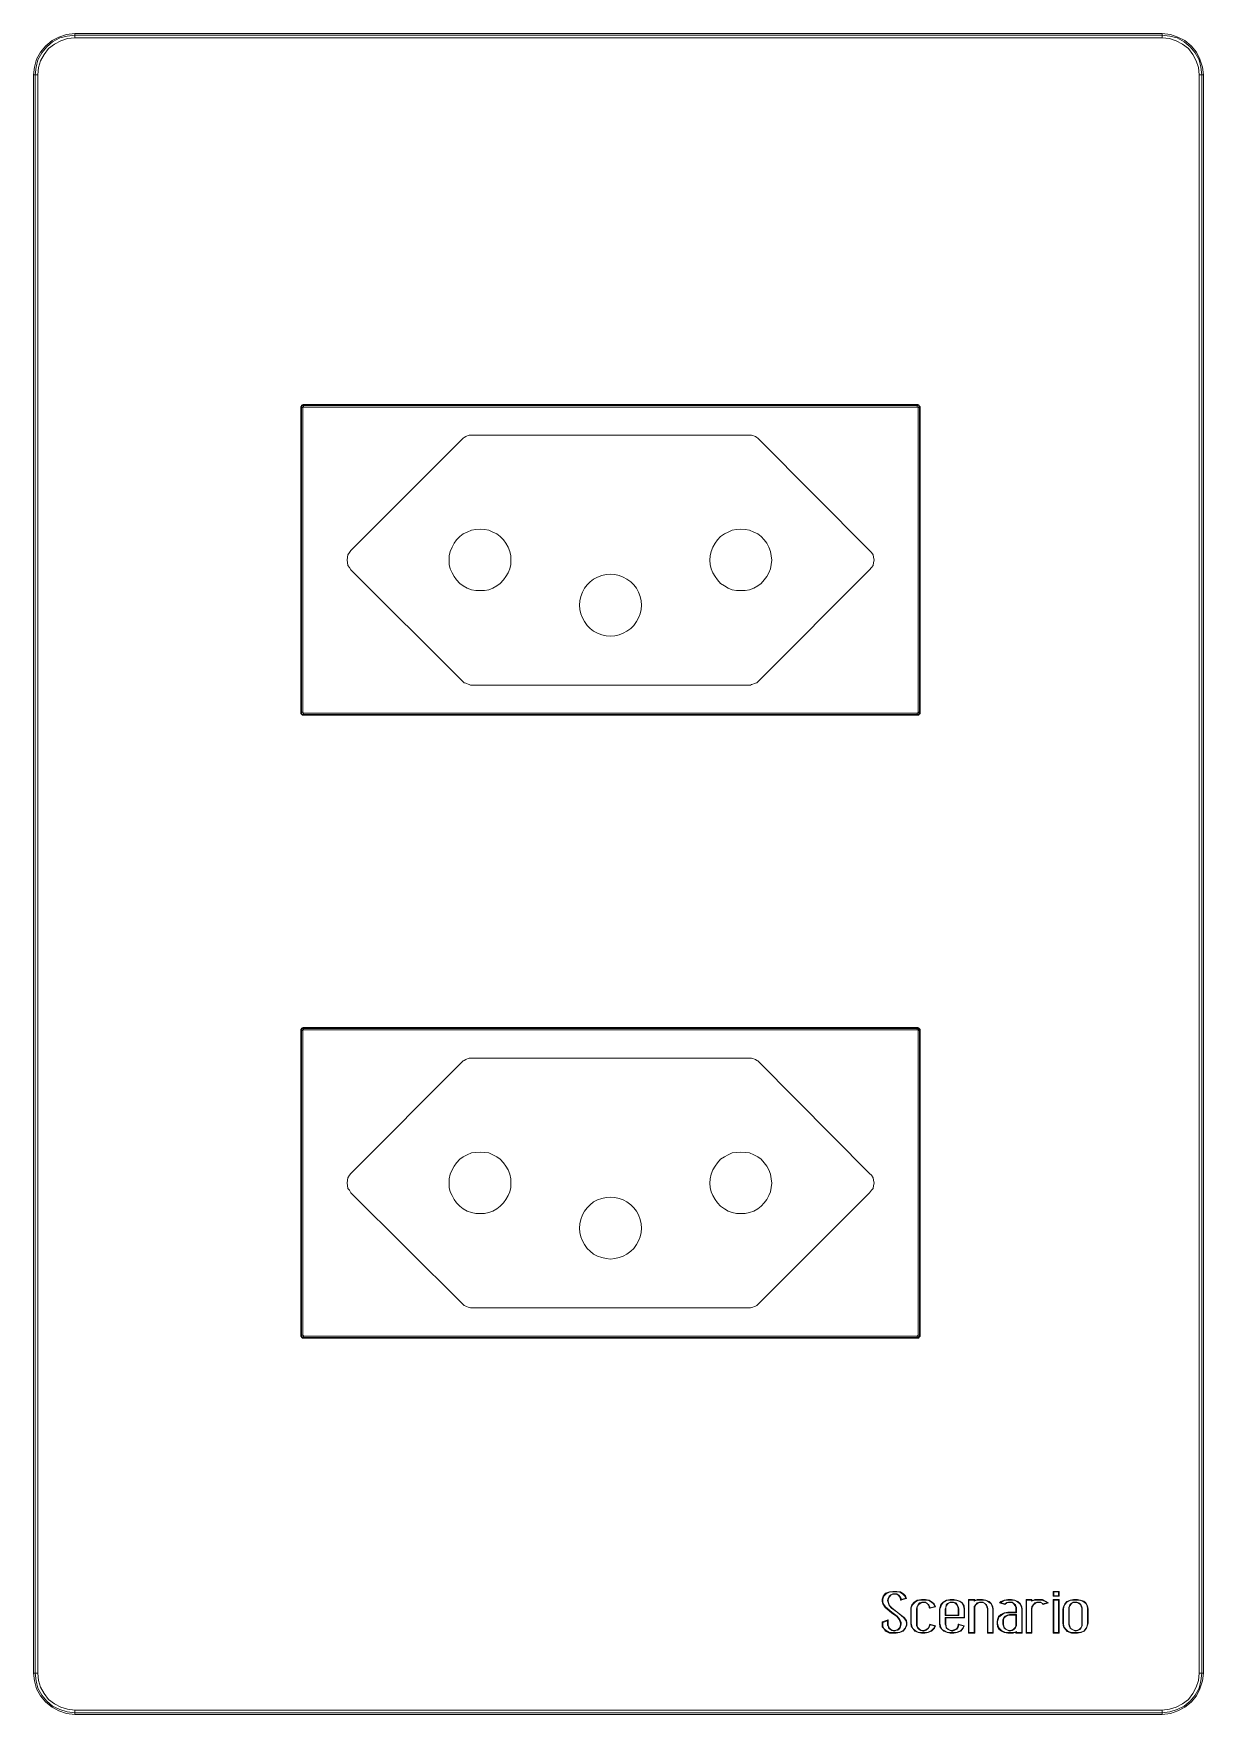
# Model space of a CAD drawing. Header units: centimetres. Extents: x -13.9 to -5.4, y -6.1 to 6.1.
import ezdxf

# ---------------------------------------------------------------- set-up
doc = ezdxf.new("R2010")
doc.units = ezdxf.units.CM
doc.header["$MEASUREMENT"] = 0
doc.layers.add('Camada 1', color=7, linetype='Continuous')

msp = doc.modelspace()

# ---------------------------------------------------------------- linework, layer by layer
at = {"layer": 'Camada 1', "color": 251, "lineweight": 9}
for points, knots in [([(-13.57758, 6.1199), (-13.57758, 6.1199), (-13.63755, 6.11285), (-13.63755, 6.11285), (-13.63755, 6.11285), (-13.69399, 6.09521), (-13.69399, 6.09521), (-13.69399, 6.09521), (-13.74338, 6.07052), (-13.74338, 6.07052), (-13.74338, 6.07052), (-13.78924, 6.03171), (-13.78924, 6.03171), (-13.78924, 6.03171), (-13.82805, 5.98585), (-13.82805, 5.98585), (-13.82805, 5.98585), (-13.85627, 5.93293), (-13.85627, 5.93293), (-13.85627, 5.93293), (-13.87038, 5.87649), (-13.87038, 5.87649), (-13.87038, 5.87649), (-13.87744, 5.82004), (-13.87744, 5.82004)], [0, 0, 0, 0, 0.125, 0.125, 0.125, 0.25, 0.25, 0.25, 0.375, 0.375, 0.375, 0.5, 0.5, 0.5, 0.625, 0.625, 0.625, 0.75, 0.75, 0.75, 0.875, 0.875, 0.875, 1, 1, 1, 1]), ([(-13.86686, 5.82004), (-13.86686, 5.82004), (-13.8598, 5.87649), (-13.8598, 5.87649), (-13.8598, 5.87649), (-13.84569, 5.92941), (-13.84569, 5.92941), (-13.84569, 5.92941), (-13.81747, 5.97879), (-13.81747, 5.97879), (-13.81747, 5.97879), (-13.78219, 6.02466), (-13.78219, 6.02466), (-13.78219, 6.02466), (-13.73986, 6.05993), (-13.73986, 6.05993), (-13.73986, 6.05993), (-13.68694, 6.08816), (-13.68694, 6.08816), (-13.68694, 6.08816), (-13.63402, 6.10227), (-13.63402, 6.10227), (-13.63402, 6.10227), (-13.57758, 6.10932), (-13.57758, 6.10932)], [0, 0, 0, 0, 0.125, 0.125, 0.125, 0.25, 0.25, 0.25, 0.375, 0.375, 0.375, 0.5, 0.5, 0.5, 0.625, 0.625, 0.625, 0.75, 0.75, 0.75, 0.875, 0.875, 0.875, 1, 1, 1, 1]), ([(-13.57758, 6.08816), (-13.57758, 6.08816), (-13.63049, 6.08463), (-13.63049, 6.08463), (-13.63049, 6.08463), (-13.67988, 6.06699), (-13.67988, 6.06699), (-13.67988, 6.06699), (-13.72574, 6.04229), (-13.72574, 6.04229), (-13.72574, 6.04229), (-13.76808, 6.01054), (-13.76808, 6.01054), (-13.76808, 6.01054), (-13.79983, 5.96821), (-13.79983, 5.96821), (-13.79983, 5.96821), (-13.82805, 5.92235), (-13.82805, 5.92235), (-13.82805, 5.92235), (-13.84216, 5.87296), (-13.84216, 5.87296), (-13.84216, 5.87296), (-13.84569, 5.82004), (-13.84569, 5.82004)], [0, 0, 0, 0, 0.125, 0.125, 0.125, 0.25, 0.25, 0.25, 0.375, 0.375, 0.375, 0.5, 0.5, 0.5, 0.625, 0.625, 0.625, 0.75, 0.75, 0.75, 0.875, 0.875, 0.875, 1, 1, 1, 1]), ([(-13.57758, 6.08816), (-13.57758, 6.08816), (-13.57758, 6.09168), (-13.57758, 6.09168), (-13.57758, 6.09168), (-13.57758, 6.09521), (-13.57758, 6.09521), (-13.57758, 6.09521), (-13.57758, 6.09874), (-13.57758, 6.09874), (-13.57758, 6.09874), (-13.57758, 6.10227), (-13.57758, 6.10227), (-13.57758, 6.10227), (-13.57758, 6.10579), (-13.57758, 6.10579), (-13.57758, 6.10579), (-13.57758, 6.10932), (-13.57758, 6.10932)], [0, 0, 0, 0, 0.16666667, 0.16666667, 0.16666667, 0.33333333, 0.33333333, 0.33333333, 0.5, 0.5, 0.5, 0.66666667, 0.66666667, 0.66666667, 0.83333333, 0.83333333, 0.83333333, 1, 1, 1, 1]), ([(-5.35786, 5.82004), (-5.35786, 5.82004), (-5.36491, 5.87649), (-5.36491, 5.87649), (-5.36491, 5.87649), (-5.38255, 5.93293), (-5.38255, 5.93293), (-5.38255, 5.93293), (-5.40724, 5.98585), (-5.40724, 5.98585), (-5.40724, 5.98585), (-5.44605, 6.03171), (-5.44605, 6.03171), (-5.44605, 6.03171), (-5.49191, 6.07052), (-5.49191, 6.07052), (-5.49191, 6.07052), (-5.54483, 6.09521), (-5.54483, 6.09521), (-5.54483, 6.09521), (-5.59774, 6.11285), (-5.59774, 6.11285), (-5.59774, 6.11285), (-5.65772, 6.1199), (-5.65772, 6.1199)], [0, 0, 0, 0, 0.125, 0.125, 0.125, 0.25, 0.25, 0.25, 0.375, 0.375, 0.375, 0.5, 0.5, 0.5, 0.625, 0.625, 0.625, 0.75, 0.75, 0.75, 0.875, 0.875, 0.875, 1, 1, 1, 1]), ([(-5.65772, 6.10932), (-5.65772, 6.10932), (-5.60127, 6.10227), (-5.60127, 6.10227), (-5.60127, 6.10227), (-5.54836, 6.08816), (-5.54836, 6.08816), (-5.54836, 6.08816), (-5.49897, 6.05993), (-5.49897, 6.05993), (-5.49897, 6.05993), (-5.45311, 6.02466), (-5.45311, 6.02466), (-5.45311, 6.02466), (-5.41783, 5.97879), (-5.41783, 5.97879), (-5.41783, 5.97879), (-5.38961, 5.92941), (-5.38961, 5.92941), (-5.38961, 5.92941), (-5.37549, 5.87649), (-5.37549, 5.87649), (-5.37549, 5.87649), (-5.36844, 5.82004), (-5.36844, 5.82004)], [0, 0, 0, 0, 0.125, 0.125, 0.125, 0.25, 0.25, 0.25, 0.375, 0.375, 0.375, 0.5, 0.5, 0.5, 0.625, 0.625, 0.625, 0.75, 0.75, 0.75, 0.875, 0.875, 0.875, 1, 1, 1, 1]), ([(-5.65772, 6.10932), (-5.65772, 6.10932), (-5.65772, 6.10932), (-5.65772, 6.10932), (-5.65772, 6.10932), (-5.65772, 6.10579), (-5.65772, 6.10579), (-5.65772, 6.10579), (-5.65772, 6.10227), (-5.65772, 6.10227), (-5.65772, 6.10227), (-5.65772, 6.09874), (-5.65772, 6.09874), (-5.65772, 6.09874), (-5.65772, 6.09521), (-5.65772, 6.09521), (-5.65772, 6.09521), (-5.65772, 6.09168), (-5.65772, 6.09168), (-5.65772, 6.09168), (-5.65772, 6.08816), (-5.65772, 6.08816)], [0, 0, 0, 0, 0.14285714, 0.14285714, 0.14285714, 0.28571429, 0.28571429, 0.28571429, 0.42857143, 0.42857143, 0.42857143, 0.57142857, 0.57142857, 0.57142857, 0.71428571, 0.71428571, 0.71428571, 0.85714286, 0.85714286, 0.85714286, 1, 1, 1, 1]), ([(-5.38961, 5.82004), (-5.38961, 5.82004), (-5.39313, 5.87296), (-5.39313, 5.87296), (-5.39313, 5.87296), (-5.41077, 5.92235), (-5.41077, 5.92235), (-5.41077, 5.92235), (-5.43547, 5.96821), (-5.43547, 5.96821), (-5.43547, 5.96821), (-5.46722, 6.01054), (-5.46722, 6.01054), (-5.46722, 6.01054), (-5.50955, 6.04229), (-5.50955, 6.04229), (-5.50955, 6.04229), (-5.55541, 6.06699), (-5.55541, 6.06699), (-5.55541, 6.06699), (-5.6048, 6.08463), (-5.6048, 6.08463), (-5.6048, 6.08463), (-5.65772, 6.08816), (-5.65772, 6.08816)], [0, 0, 0, 0, 0.125, 0.125, 0.125, 0.25, 0.25, 0.25, 0.375, 0.375, 0.375, 0.5, 0.5, 0.5, 0.625, 0.625, 0.625, 0.75, 0.75, 0.75, 0.875, 0.875, 0.875, 1, 1, 1, 1]), ([(-13.84569, 5.82004), (-13.84569, 5.82004), (-13.84922, 5.82004), (-13.84922, 5.82004), (-13.84922, 5.82004), (-13.85274, 5.82004), (-13.85274, 5.82004), (-13.85274, 5.82004), (-13.85627, 5.82004), (-13.85627, 5.82004), (-13.85627, 5.82004), (-13.8598, 5.82004), (-13.8598, 5.82004), (-13.8598, 5.82004), (-13.86333, 5.82004), (-13.86333, 5.82004), (-13.86333, 5.82004), (-13.86686, 5.82004), (-13.86686, 5.82004)], [0, 0, 0, 0, 0.16666667, 0.16666667, 0.16666667, 0.33333333, 0.33333333, 0.33333333, 0.5, 0.5, 0.5, 0.66666667, 0.66666667, 0.66666667, 0.83333333, 0.83333333, 0.83333333, 1, 1, 1, 1]), ([(-5.36844, 5.82004), (-5.36844, 5.82004), (-5.36844, 5.82004), (-5.36844, 5.82004), (-5.36844, 5.82004), (-5.37197, 5.82004), (-5.37197, 5.82004), (-5.37197, 5.82004), (-5.37549, 5.82004), (-5.37549, 5.82004), (-5.37549, 5.82004), (-5.37902, 5.82004), (-5.37902, 5.82004), (-5.37902, 5.82004), (-5.38255, 5.82004), (-5.38255, 5.82004), (-5.38255, 5.82004), (-5.38608, 5.82004), (-5.38608, 5.82004), (-5.38608, 5.82004), (-5.38961, 5.82004), (-5.38961, 5.82004)], [0, 0, 0, 0, 0.14285714, 0.14285714, 0.14285714, 0.28571429, 0.28571429, 0.28571429, 0.42857143, 0.42857143, 0.42857143, 0.57142857, 0.57142857, 0.57142857, 0.71428571, 0.71428571, 0.71428571, 0.85714286, 0.85714286, 0.85714286, 1, 1, 1, 1]), ([(-11.91247, 3.41762), (-11.91247, 3.41762), (-11.916, 3.41762), (-11.916, 3.41762), (-11.916, 3.41762), (-11.91953, 3.41409), (-11.91953, 3.41409), (-11.91953, 3.41409), (-11.92305, 3.41409), (-11.92305, 3.41409), (-11.92305, 3.41409), (-11.92658, 3.41057), (-11.92658, 3.41057), (-11.92658, 3.41057), (-11.92658, 3.40704), (-11.92658, 3.40704), (-11.92658, 3.40704), (-11.93011, 3.40351), (-11.93011, 3.40351), (-11.93011, 3.40351), (-11.93011, 3.39998), (-11.93011, 3.39998), (-11.93011, 3.39998), (-11.93011, 3.39645), (-11.93011, 3.39645)], [0, 0, 0, 0, 0.125, 0.125, 0.125, 0.25, 0.25, 0.25, 0.375, 0.375, 0.375, 0.5, 0.5, 0.5, 0.625, 0.625, 0.625, 0.75, 0.75, 0.75, 0.875, 0.875, 0.875, 1, 1, 1, 1]), ([(-11.92658, 3.39645), (-11.92658, 3.39645), (-11.92658, 3.39998), (-11.92658, 3.39998), (-11.92658, 3.39998), (-11.92658, 3.40351), (-11.92658, 3.40351), (-11.92658, 3.40351), (-11.92305, 3.40351), (-11.92305, 3.40351), (-11.92305, 3.40351), (-11.92305, 3.40704), (-11.92305, 3.40704), (-11.92305, 3.40704), (-11.91953, 3.40704), (-11.91953, 3.40704), (-11.91953, 3.40704), (-11.916, 3.41057), (-11.916, 3.41057), (-11.916, 3.41057), (-11.91247, 3.41057), (-11.91247, 3.41057)], [0, 0, 0, 0, 0.14285714, 0.14285714, 0.14285714, 0.28571429, 0.28571429, 0.28571429, 0.42857143, 0.42857143, 0.42857143, 0.57142857, 0.57142857, 0.57142857, 0.71428571, 0.71428571, 0.71428571, 0.85714286, 0.85714286, 0.85714286, 1, 1, 1, 1]), ([(-11.916, 3.39645), (-11.916, 3.39645), (-11.91953, 3.39645), (-11.91953, 3.39645), (-11.91953, 3.39645), (-11.92305, 3.39645), (-11.92305, 3.39645), (-11.92305, 3.39645), (-11.92658, 3.39645), (-11.92658, 3.39645)], [0, 0, 0, 0, 0.33333333, 0.33333333, 0.33333333, 0.66666667, 0.66666667, 0.66666667, 1, 1, 1, 1]), ([(-11.91247, 3.39998), (-11.91247, 3.39998), (-11.91247, 3.39998), (-11.91247, 3.39998), (-11.91247, 3.39998), (-11.916, 3.39998), (-11.916, 3.39998), (-11.916, 3.39998), (-11.916, 3.39645), (-11.916, 3.39645)], [0, 0, 0, 0, 0.33333333, 0.33333333, 0.33333333, 0.66666667, 0.66666667, 0.66666667, 1, 1, 1, 1]), ([(-11.91247, 3.39998), (-11.91247, 3.39998), (-11.91247, 3.40351), (-11.91247, 3.40351), (-11.91247, 3.40351), (-11.91247, 3.40704), (-11.91247, 3.40704), (-11.91247, 3.40704), (-11.91247, 3.41057), (-11.91247, 3.41057)], [0, 0, 0, 0, 0.33333333, 0.33333333, 0.33333333, 0.66666667, 0.66666667, 0.66666667, 1, 1, 1, 1]), ([(-7.42161, 3.39645), (-7.42161, 3.39645), (-7.42161, 3.39998), (-7.42161, 3.39998), (-7.42161, 3.39998), (-7.42161, 3.40351), (-7.42161, 3.40351), (-7.42161, 3.40351), (-7.42514, 3.40704), (-7.42514, 3.40704), (-7.42514, 3.40704), (-7.42866, 3.41057), (-7.42866, 3.41057), (-7.42866, 3.41057), (-7.42866, 3.41409), (-7.42866, 3.41409), (-7.42866, 3.41409), (-7.43219, 3.41409), (-7.43219, 3.41409), (-7.43219, 3.41409), (-7.43572, 3.41762), (-7.43572, 3.41762), (-7.43572, 3.41762), (-7.44278, 3.41762), (-7.44278, 3.41762)], [0, 0, 0, 0, 0.125, 0.125, 0.125, 0.25, 0.25, 0.25, 0.375, 0.375, 0.375, 0.5, 0.5, 0.5, 0.625, 0.625, 0.625, 0.75, 0.75, 0.75, 0.875, 0.875, 0.875, 1, 1, 1, 1]), ([(-7.44278, 3.41057), (-7.44278, 3.41057), (-7.44278, 3.41057), (-7.44278, 3.41057), (-7.44278, 3.41057), (-7.44278, 3.40704), (-7.44278, 3.40704), (-7.44278, 3.40704), (-7.44278, 3.40351), (-7.44278, 3.40351), (-7.44278, 3.40351), (-7.44278, 3.39998), (-7.44278, 3.39998)], [0, 0, 0, 0, 0.25, 0.25, 0.25, 0.5, 0.5, 0.5, 0.75, 0.75, 0.75, 1, 1, 1, 1]), ([(-7.44278, 3.41057), (-7.44278, 3.41057), (-7.43925, 3.41057), (-7.43925, 3.41057), (-7.43925, 3.41057), (-7.43572, 3.41057), (-7.43572, 3.41057), (-7.43572, 3.41057), (-7.43219, 3.40704), (-7.43219, 3.40704), (-7.43219, 3.40704), (-7.42866, 3.40351), (-7.42866, 3.40351), (-7.42866, 3.40351), (-7.42514, 3.39998), (-7.42514, 3.39998), (-7.42514, 3.39998), (-7.42514, 3.39645), (-7.42514, 3.39645)], [0, 0, 0, 0, 0.16666667, 0.16666667, 0.16666667, 0.33333333, 0.33333333, 0.33333333, 0.5, 0.5, 0.5, 0.66666667, 0.66666667, 0.66666667, 0.83333333, 0.83333333, 0.83333333, 1, 1, 1, 1]), ([(-7.43572, 3.39645), (-7.43572, 3.39645), (-7.43572, 3.39645), (-7.43572, 3.39645), (-7.43572, 3.39645), (-7.43572, 3.39998), (-7.43572, 3.39998), (-7.43572, 3.39998), (-7.43925, 3.39998), (-7.43925, 3.39998), (-7.43925, 3.39998), (-7.44278, 3.39998), (-7.44278, 3.39998)], [0, 0, 0, 0, 0.25, 0.25, 0.25, 0.5, 0.5, 0.5, 0.75, 0.75, 0.75, 1, 1, 1, 1]), ([(-7.42514, 3.39645), (-7.42514, 3.39645), (-7.42514, 3.39645), (-7.42514, 3.39645), (-7.42514, 3.39645), (-7.42866, 3.39645), (-7.42866, 3.39645), (-7.42866, 3.39645), (-7.43219, 3.39645), (-7.43219, 3.39645), (-7.43219, 3.39645), (-7.43572, 3.39645), (-7.43572, 3.39645)], [0, 0, 0, 0, 0.25, 0.25, 0.25, 0.5, 0.5, 0.5, 0.75, 0.75, 0.75, 1, 1, 1, 1]), ([(-10.6848, 3.19537), (-10.6848, 3.19537), (-10.69539, 3.19537), (-10.69539, 3.19537), (-10.69539, 3.19537), (-10.70597, 3.19537), (-10.70597, 3.19537), (-10.70597, 3.19537), (-10.71303, 3.19184), (-10.71303, 3.19184), (-10.71303, 3.19184), (-10.72361, 3.18831), (-10.72361, 3.18831), (-10.72361, 3.18831), (-10.73066, 3.18479), (-10.73066, 3.18479), (-10.73066, 3.18479), (-10.74125, 3.17773), (-10.74125, 3.17773), (-10.74125, 3.17773), (-10.7483, 3.1742), (-10.7483, 3.1742), (-10.7483, 3.1742), (-10.75536, 3.16715), (-10.75536, 3.16715)], [0, 0, 0, 0, 0.125, 0.125, 0.125, 0.25, 0.25, 0.25, 0.375, 0.375, 0.375, 0.5, 0.5, 0.5, 0.625, 0.625, 0.625, 0.75, 0.75, 0.75, 0.875, 0.875, 0.875, 1, 1, 1, 1]), ([(-8.59636, 3.16715), (-8.59636, 3.16715), (-8.60341, 3.1742), (-8.60341, 3.1742), (-8.60341, 3.1742), (-8.61047, 3.17773), (-8.61047, 3.17773), (-8.61047, 3.17773), (-8.62105, 3.18479), (-8.62105, 3.18479), (-8.62105, 3.18479), (-8.62811, 3.18831), (-8.62811, 3.18831), (-8.62811, 3.18831), (-8.63869, 3.19184), (-8.63869, 3.19184), (-8.63869, 3.19184), (-8.64928, 3.19537), (-8.64928, 3.19537), (-8.64928, 3.19537), (-8.65633, 3.19537), (-8.65633, 3.19537), (-8.65633, 3.19537), (-8.66691, 3.19537), (-8.66691, 3.19537)], [0, 0, 0, 0, 0.125, 0.125, 0.125, 0.25, 0.25, 0.25, 0.375, 0.375, 0.375, 0.5, 0.5, 0.5, 0.625, 0.625, 0.625, 0.75, 0.75, 0.75, 0.875, 0.875, 0.875, 1, 1, 1, 1]), ([(-10.62483, 2.51098), (-10.62483, 2.51098), (-10.65658, 2.50745), (-10.65658, 2.50745), (-10.65658, 2.50745), (-10.68833, 2.50393), (-10.68833, 2.50393), (-10.68833, 2.50393), (-10.72008, 2.48982), (-10.72008, 2.48982), (-10.72008, 2.48982), (-10.7483, 2.4757), (-10.7483, 2.4757), (-10.7483, 2.4757), (-10.773, 2.45806), (-10.773, 2.45806), (-10.773, 2.45806), (-10.79769, 2.43337), (-10.79769, 2.43337), (-10.79769, 2.43337), (-10.81533, 2.40868), (-10.81533, 2.40868), (-10.81533, 2.40868), (-10.82944, 2.38045), (-10.82944, 2.38045), (-10.82944, 2.38045), (-10.84355, 2.3487), (-10.84355, 2.3487), (-10.84355, 2.3487), (-10.85061, 2.31695), (-10.85061, 2.31695), (-10.85061, 2.31695), (-10.85061, 2.2852), (-10.85061, 2.2852), (-10.85061, 2.2852), (-10.85061, 2.25345), (-10.85061, 2.25345), (-10.85061, 2.25345), (-10.84355, 2.2217), (-10.84355, 2.2217), (-10.84355, 2.2217), (-10.82944, 2.19348), (-10.82944, 2.19348), (-10.82944, 2.19348), (-10.81533, 2.16526), (-10.81533, 2.16526), (-10.81533, 2.16526), (-10.79769, 2.14056), (-10.79769, 2.14056), (-10.79769, 2.14056), (-10.773, 2.11587), (-10.773, 2.11587), (-10.773, 2.11587), (-10.7483, 2.09823), (-10.7483, 2.09823), (-10.7483, 2.09823), (-10.72008, 2.08059), (-10.72008, 2.08059), (-10.72008, 2.08059), (-10.68833, 2.07001), (-10.68833, 2.07001), (-10.68833, 2.07001), (-10.65658, 2.06295), (-10.65658, 2.06295), (-10.65658, 2.06295), (-10.62483, 2.06295), (-10.62483, 2.06295), (-10.62483, 2.06295), (-10.59308, 2.06295), (-10.59308, 2.06295), (-10.59308, 2.06295), (-10.56133, 2.07001), (-10.56133, 2.07001), (-10.56133, 2.07001), (-10.53311, 2.08059), (-10.53311, 2.08059), (-10.53311, 2.08059), (-10.50489, 2.09823), (-10.50489, 2.09823), (-10.50489, 2.09823), (-10.48019, 2.11587), (-10.48019, 2.11587), (-10.48019, 2.11587), (-10.4555, 2.14056), (-10.4555, 2.14056), (-10.4555, 2.14056), (-10.43786, 2.16526), (-10.43786, 2.16526), (-10.43786, 2.16526), (-10.42022, 2.19348), (-10.42022, 2.19348), (-10.42022, 2.19348), (-10.40964, 2.2217), (-10.40964, 2.2217), (-10.40964, 2.2217), (-10.40258, 2.25345), (-10.40258, 2.25345), (-10.40258, 2.25345), (-10.40258, 2.2852), (-10.40258, 2.2852), (-10.40258, 2.2852), (-10.40258, 2.31695), (-10.40258, 2.31695), (-10.40258, 2.31695), (-10.40964, 2.3487), (-10.40964, 2.3487), (-10.40964, 2.3487), (-10.42022, 2.38045), (-10.42022, 2.38045), (-10.42022, 2.38045), (-10.43786, 2.40868), (-10.43786, 2.40868), (-10.43786, 2.40868), (-10.4555, 2.43337), (-10.4555, 2.43337), (-10.4555, 2.43337), (-10.48019, 2.45806), (-10.48019, 2.45806), (-10.48019, 2.45806), (-10.50489, 2.4757), (-10.50489, 2.4757), (-10.50489, 2.4757), (-10.53311, 2.48982), (-10.53311, 2.48982), (-10.53311, 2.48982), (-10.56133, 2.50393), (-10.56133, 2.50393), (-10.56133, 2.50393), (-10.59308, 2.50745), (-10.59308, 2.50745), (-10.59308, 2.50745), (-10.62483, 2.51098), (-10.62483, 2.51098)], [0, 0, 0, 0, 0.02272727, 0.02272727, 0.02272727, 0.04545455, 0.04545455, 0.04545455, 0.06818182, 0.06818182, 0.06818182, 0.09090909, 0.09090909, 0.09090909, 0.11363636, 0.11363636, 0.11363636, 0.13636364, 0.13636364, 0.13636364, 0.15909091, 0.15909091, 0.15909091, 0.18181818, 0.18181818, 0.18181818, 0.20454545, 0.20454545, 0.20454545, 0.22727273, 0.22727273, 0.22727273, 0.25, 0.25, 0.25, 0.27272727, 0.27272727, 0.27272727, 0.29545455, 0.29545455, 0.29545455, 0.31818182, 0.31818182, 0.31818182, 0.34090909, 0.34090909, 0.34090909, 0.36363636, 0.36363636, 0.36363636, 0.38636364, 0.38636364, 0.38636364, 0.40909091, 0.40909091, 0.40909091, 0.43181818, 0.43181818, 0.43181818, 0.45454545, 0.45454545, 0.45454545, 0.47727273, 0.47727273, 0.47727273, 0.5, 0.5, 0.5, 0.52272727, 0.52272727, 0.52272727, 0.54545455, 0.54545455, 0.54545455, 0.56818182, 0.56818182, 0.56818182, 0.59090909, 0.59090909, 0.59090909, 0.61363636, 0.61363636, 0.61363636, 0.63636364, 0.63636364, 0.63636364, 0.65909091, 0.65909091, 0.65909091, 0.68181818, 0.68181818, 0.68181818, 0.70454545, 0.70454545, 0.70454545, 0.72727273, 0.72727273, 0.72727273, 0.75, 0.75, 0.75, 0.77272727, 0.77272727, 0.77272727, 0.79545455, 0.79545455, 0.79545455, 0.81818182, 0.81818182, 0.81818182, 0.84090909, 0.84090909, 0.84090909, 0.86363636, 0.86363636, 0.86363636, 0.88636364, 0.88636364, 0.88636364, 0.90909091, 0.90909091, 0.90909091, 0.93181818, 0.93181818, 0.93181818, 0.95454545, 0.95454545, 0.95454545, 0.97727273, 0.97727273, 0.97727273, 1, 1, 1, 1]), ([(-8.72689, 2.51098), (-8.72689, 2.51098), (-8.75864, 2.50745), (-8.75864, 2.50745), (-8.75864, 2.50745), (-8.79039, 2.50393), (-8.79039, 2.50393), (-8.79039, 2.50393), (-8.81861, 2.48982), (-8.81861, 2.48982), (-8.81861, 2.48982), (-8.84683, 2.4757), (-8.84683, 2.4757), (-8.84683, 2.4757), (-8.87505, 2.45806), (-8.87505, 2.45806), (-8.87505, 2.45806), (-8.89622, 2.43337), (-8.89622, 2.43337), (-8.89622, 2.43337), (-8.91386, 2.40868), (-8.91386, 2.40868), (-8.91386, 2.40868), (-8.9315, 2.38045), (-8.9315, 2.38045), (-8.9315, 2.38045), (-8.94208, 2.3487), (-8.94208, 2.3487), (-8.94208, 2.3487), (-8.94914, 2.31695), (-8.94914, 2.31695), (-8.94914, 2.31695), (-8.95266, 2.2852), (-8.95266, 2.2852), (-8.95266, 2.2852), (-8.94914, 2.25345), (-8.94914, 2.25345), (-8.94914, 2.25345), (-8.94208, 2.2217), (-8.94208, 2.2217), (-8.94208, 2.2217), (-8.9315, 2.19348), (-8.9315, 2.19348), (-8.9315, 2.19348), (-8.91386, 2.16526), (-8.91386, 2.16526), (-8.91386, 2.16526), (-8.89622, 2.14056), (-8.89622, 2.14056), (-8.89622, 2.14056), (-8.87505, 2.11587), (-8.87505, 2.11587), (-8.87505, 2.11587), (-8.84683, 2.09823), (-8.84683, 2.09823), (-8.84683, 2.09823), (-8.81861, 2.08059), (-8.81861, 2.08059), (-8.81861, 2.08059), (-8.79039, 2.07001), (-8.79039, 2.07001), (-8.79039, 2.07001), (-8.75864, 2.06295), (-8.75864, 2.06295), (-8.75864, 2.06295), (-8.72689, 2.06295), (-8.72689, 2.06295), (-8.72689, 2.06295), (-8.69514, 2.06295), (-8.69514, 2.06295), (-8.69514, 2.06295), (-8.66339, 2.07001), (-8.66339, 2.07001), (-8.66339, 2.07001), (-8.63164, 2.08059), (-8.63164, 2.08059), (-8.63164, 2.08059), (-8.60341, 2.09823), (-8.60341, 2.09823), (-8.60341, 2.09823), (-8.57872, 2.11587), (-8.57872, 2.11587), (-8.57872, 2.11587), (-8.55755, 2.14056), (-8.55755, 2.14056), (-8.55755, 2.14056), (-8.53639, 2.16526), (-8.53639, 2.16526), (-8.53639, 2.16526), (-8.52228, 2.19348), (-8.52228, 2.19348), (-8.52228, 2.19348), (-8.51169, 2.2217), (-8.51169, 2.2217), (-8.51169, 2.2217), (-8.50464, 2.25345), (-8.50464, 2.25345), (-8.50464, 2.25345), (-8.50111, 2.2852), (-8.50111, 2.2852), (-8.50111, 2.2852), (-8.50464, 2.31695), (-8.50464, 2.31695), (-8.50464, 2.31695), (-8.51169, 2.3487), (-8.51169, 2.3487), (-8.51169, 2.3487), (-8.52228, 2.38045), (-8.52228, 2.38045), (-8.52228, 2.38045), (-8.53639, 2.40868), (-8.53639, 2.40868), (-8.53639, 2.40868), (-8.55755, 2.43337), (-8.55755, 2.43337), (-8.55755, 2.43337), (-8.57872, 2.45806), (-8.57872, 2.45806), (-8.57872, 2.45806), (-8.60341, 2.4757), (-8.60341, 2.4757), (-8.60341, 2.4757), (-8.63164, 2.48982), (-8.63164, 2.48982), (-8.63164, 2.48982), (-8.66339, 2.50393), (-8.66339, 2.50393), (-8.66339, 2.50393), (-8.69514, 2.50745), (-8.69514, 2.50745), (-8.69514, 2.50745), (-8.72689, 2.51098), (-8.72689, 2.51098)], [0, 0, 0, 0, 0.02272727, 0.02272727, 0.02272727, 0.04545455, 0.04545455, 0.04545455, 0.06818182, 0.06818182, 0.06818182, 0.09090909, 0.09090909, 0.09090909, 0.11363636, 0.11363636, 0.11363636, 0.13636364, 0.13636364, 0.13636364, 0.15909091, 0.15909091, 0.15909091, 0.18181818, 0.18181818, 0.18181818, 0.20454545, 0.20454545, 0.20454545, 0.22727273, 0.22727273, 0.22727273, 0.25, 0.25, 0.25, 0.27272727, 0.27272727, 0.27272727, 0.29545455, 0.29545455, 0.29545455, 0.31818182, 0.31818182, 0.31818182, 0.34090909, 0.34090909, 0.34090909, 0.36363636, 0.36363636, 0.36363636, 0.38636364, 0.38636364, 0.38636364, 0.40909091, 0.40909091, 0.40909091, 0.43181818, 0.43181818, 0.43181818, 0.45454545, 0.45454545, 0.45454545, 0.47727273, 0.47727273, 0.47727273, 0.5, 0.5, 0.5, 0.52272727, 0.52272727, 0.52272727, 0.54545455, 0.54545455, 0.54545455, 0.56818182, 0.56818182, 0.56818182, 0.59090909, 0.59090909, 0.59090909, 0.61363636, 0.61363636, 0.61363636, 0.63636364, 0.63636364, 0.63636364, 0.65909091, 0.65909091, 0.65909091, 0.68181818, 0.68181818, 0.68181818, 0.70454545, 0.70454545, 0.70454545, 0.72727273, 0.72727273, 0.72727273, 0.75, 0.75, 0.75, 0.77272727, 0.77272727, 0.77272727, 0.79545455, 0.79545455, 0.79545455, 0.81818182, 0.81818182, 0.81818182, 0.84090909, 0.84090909, 0.84090909, 0.86363636, 0.86363636, 0.86363636, 0.88636364, 0.88636364, 0.88636364, 0.90909091, 0.90909091, 0.90909091, 0.93181818, 0.93181818, 0.93181818, 0.95454545, 0.95454545, 0.95454545, 0.97727273, 0.97727273, 0.97727273, 1, 1, 1, 1]), ([(-11.56675, 2.35576), (-11.56675, 2.35576), (-11.57733, 2.34165), (-11.57733, 2.34165), (-11.57733, 2.34165), (-11.58791, 2.32401), (-11.58791, 2.32401), (-11.58791, 2.32401), (-11.59144, 2.30637), (-11.59144, 2.30637), (-11.59144, 2.30637), (-11.59497, 2.2852), (-11.59497, 2.2852), (-11.59497, 2.2852), (-11.59144, 2.26756), (-11.59144, 2.26756), (-11.59144, 2.26756), (-11.58791, 2.2464), (-11.58791, 2.2464), (-11.58791, 2.2464), (-11.57733, 2.23229), (-11.57733, 2.23229), (-11.57733, 2.23229), (-11.56675, 2.21465), (-11.56675, 2.21465)], [0, 0, 0, 0, 0.125, 0.125, 0.125, 0.25, 0.25, 0.25, 0.375, 0.375, 0.375, 0.5, 0.5, 0.5, 0.625, 0.625, 0.625, 0.75, 0.75, 0.75, 0.875, 0.875, 0.875, 1, 1, 1, 1]), ([(-7.7885, 2.21465), (-7.7885, 2.21465), (-7.77439, 2.23229), (-7.77439, 2.23229), (-7.77439, 2.23229), (-7.7638, 2.2464), (-7.7638, 2.2464), (-7.7638, 2.2464), (-7.76028, 2.26756), (-7.76028, 2.26756), (-7.76028, 2.26756), (-7.75675, 2.2852), (-7.75675, 2.2852), (-7.75675, 2.2852), (-7.76028, 2.30637), (-7.76028, 2.30637), (-7.76028, 2.30637), (-7.7638, 2.32401), (-7.7638, 2.32401), (-7.7638, 2.32401), (-7.77439, 2.34165), (-7.77439, 2.34165), (-7.77439, 2.34165), (-7.7885, 2.35576), (-7.7885, 2.35576)], [0, 0, 0, 0, 0.125, 0.125, 0.125, 0.25, 0.25, 0.25, 0.375, 0.375, 0.375, 0.5, 0.5, 0.5, 0.625, 0.625, 0.625, 0.75, 0.75, 0.75, 0.875, 0.875, 0.875, 1, 1, 1, 1]), ([(-9.67586, 2.1829), (-9.67586, 2.1829), (-9.70761, 2.17937), (-9.70761, 2.17937), (-9.70761, 2.17937), (-9.73936, 2.17232), (-9.73936, 2.17232), (-9.73936, 2.17232), (-9.77111, 2.16173), (-9.77111, 2.16173), (-9.77111, 2.16173), (-9.79933, 2.14762), (-9.79933, 2.14762), (-9.79933, 2.14762), (-9.82403, 2.12645), (-9.82403, 2.12645), (-9.82403, 2.12645), (-9.84519, 2.10529), (-9.84519, 2.10529), (-9.84519, 2.10529), (-9.86636, 2.08059), (-9.86636, 2.08059), (-9.86636, 2.08059), (-9.88047, 2.05237), (-9.88047, 2.05237), (-9.88047, 2.05237), (-9.89105, 2.02062), (-9.89105, 2.02062), (-9.89105, 2.02062), (-9.89811, 1.98887), (-9.89811, 1.98887), (-9.89811, 1.98887), (-9.90164, 1.95712), (-9.90164, 1.95712), (-9.90164, 1.95712), (-9.89811, 1.92537), (-9.89811, 1.92537), (-9.89811, 1.92537), (-9.89105, 1.89362), (-9.89105, 1.89362), (-9.89105, 1.89362), (-9.88047, 1.8654), (-9.88047, 1.8654), (-9.88047, 1.8654), (-9.86636, 1.83718), (-9.86636, 1.83718), (-9.86636, 1.83718), (-9.84519, 1.80895), (-9.84519, 1.80895), (-9.84519, 1.80895), (-9.82403, 1.78779), (-9.82403, 1.78779), (-9.82403, 1.78779), (-9.79933, 1.76662), (-9.79933, 1.76662), (-9.79933, 1.76662), (-9.77111, 1.75251), (-9.77111, 1.75251), (-9.77111, 1.75251), (-9.73936, 1.74193), (-9.73936, 1.74193), (-9.73936, 1.74193), (-9.70761, 1.73487), (-9.70761, 1.73487), (-9.70761, 1.73487), (-9.67586, 1.73134), (-9.67586, 1.73134), (-9.67586, 1.73134), (-9.64411, 1.73487), (-9.64411, 1.73487), (-9.64411, 1.73487), (-9.61236, 1.74193), (-9.61236, 1.74193), (-9.61236, 1.74193), (-9.58414, 1.75251), (-9.58414, 1.75251), (-9.58414, 1.75251), (-9.55591, 1.76662), (-9.55591, 1.76662), (-9.55591, 1.76662), (-9.52769, 1.78779), (-9.52769, 1.78779), (-9.52769, 1.78779), (-9.50653, 1.80895), (-9.50653, 1.80895), (-9.50653, 1.80895), (-9.48536, 1.83718), (-9.48536, 1.83718), (-9.48536, 1.83718), (-9.47125, 1.8654), (-9.47125, 1.8654), (-9.47125, 1.8654), (-9.46066, 1.89362), (-9.46066, 1.89362), (-9.46066, 1.89362), (-9.45361, 1.92537), (-9.45361, 1.92537), (-9.45361, 1.92537), (-9.45008, 1.95712), (-9.45008, 1.95712), (-9.45008, 1.95712), (-9.45361, 1.98887), (-9.45361, 1.98887), (-9.45361, 1.98887), (-9.46066, 2.02062), (-9.46066, 2.02062), (-9.46066, 2.02062), (-9.47125, 2.05237), (-9.47125, 2.05237), (-9.47125, 2.05237), (-9.48536, 2.08059), (-9.48536, 2.08059), (-9.48536, 2.08059), (-9.50653, 2.10529), (-9.50653, 2.10529), (-9.50653, 2.10529), (-9.52769, 2.12645), (-9.52769, 2.12645), (-9.52769, 2.12645), (-9.55591, 2.14762), (-9.55591, 2.14762), (-9.55591, 2.14762), (-9.58414, 2.16173), (-9.58414, 2.16173), (-9.58414, 2.16173), (-9.61236, 2.17232), (-9.61236, 2.17232), (-9.61236, 2.17232), (-9.64411, 2.17937), (-9.64411, 2.17937), (-9.64411, 2.17937), (-9.67586, 2.1829), (-9.67586, 2.1829)], [0, 0, 0, 0, 0.02272727, 0.02272727, 0.02272727, 0.04545455, 0.04545455, 0.04545455, 0.06818182, 0.06818182, 0.06818182, 0.09090909, 0.09090909, 0.09090909, 0.11363636, 0.11363636, 0.11363636, 0.13636364, 0.13636364, 0.13636364, 0.15909091, 0.15909091, 0.15909091, 0.18181818, 0.18181818, 0.18181818, 0.20454545, 0.20454545, 0.20454545, 0.22727273, 0.22727273, 0.22727273, 0.25, 0.25, 0.25, 0.27272727, 0.27272727, 0.27272727, 0.29545455, 0.29545455, 0.29545455, 0.31818182, 0.31818182, 0.31818182, 0.34090909, 0.34090909, 0.34090909, 0.36363636, 0.36363636, 0.36363636, 0.38636364, 0.38636364, 0.38636364, 0.40909091, 0.40909091, 0.40909091, 0.43181818, 0.43181818, 0.43181818, 0.45454545, 0.45454545, 0.45454545, 0.47727273, 0.47727273, 0.47727273, 0.5, 0.5, 0.5, 0.52272727, 0.52272727, 0.52272727, 0.54545455, 0.54545455, 0.54545455, 0.56818182, 0.56818182, 0.56818182, 0.59090909, 0.59090909, 0.59090909, 0.61363636, 0.61363636, 0.61363636, 0.63636364, 0.63636364, 0.63636364, 0.65909091, 0.65909091, 0.65909091, 0.68181818, 0.68181818, 0.68181818, 0.70454545, 0.70454545, 0.70454545, 0.72727273, 0.72727273, 0.72727273, 0.75, 0.75, 0.75, 0.77272727, 0.77272727, 0.77272727, 0.79545455, 0.79545455, 0.79545455, 0.81818182, 0.81818182, 0.81818182, 0.84090909, 0.84090909, 0.84090909, 0.86363636, 0.86363636, 0.86363636, 0.88636364, 0.88636364, 0.88636364, 0.90909091, 0.90909091, 0.90909091, 0.93181818, 0.93181818, 0.93181818, 0.95454545, 0.95454545, 0.95454545, 0.97727273, 0.97727273, 0.97727273, 1, 1, 1, 1]), ([(-10.75536, 1.40679), (-10.75536, 1.40679), (-10.7483, 1.39973), (-10.7483, 1.39973), (-10.7483, 1.39973), (-10.74125, 1.39268), (-10.74125, 1.39268), (-10.74125, 1.39268), (-10.73066, 1.38915), (-10.73066, 1.38915), (-10.73066, 1.38915), (-10.72361, 1.38562), (-10.72361, 1.38562), (-10.72361, 1.38562), (-10.71303, 1.38209), (-10.71303, 1.38209), (-10.71303, 1.38209), (-10.70597, 1.37857), (-10.70597, 1.37857), (-10.70597, 1.37857), (-10.69539, 1.37504), (-10.69539, 1.37504), (-10.69539, 1.37504), (-10.6848, 1.37504), (-10.6848, 1.37504)], [0, 0, 0, 0, 0.125, 0.125, 0.125, 0.25, 0.25, 0.25, 0.375, 0.375, 0.375, 0.5, 0.5, 0.5, 0.625, 0.625, 0.625, 0.75, 0.75, 0.75, 0.875, 0.875, 0.875, 1, 1, 1, 1]), ([(-8.66691, 1.37504), (-8.66691, 1.37504), (-8.65633, 1.37504), (-8.65633, 1.37504), (-8.65633, 1.37504), (-8.64928, 1.37857), (-8.64928, 1.37857), (-8.64928, 1.37857), (-8.63869, 1.38209), (-8.63869, 1.38209), (-8.63869, 1.38209), (-8.62811, 1.38562), (-8.62811, 1.38562), (-8.62811, 1.38562), (-8.62105, 1.38915), (-8.62105, 1.38915), (-8.62105, 1.38915), (-8.61047, 1.39268), (-8.61047, 1.39268), (-8.61047, 1.39268), (-8.60341, 1.39973), (-8.60341, 1.39973), (-8.60341, 1.39973), (-8.59636, 1.40679), (-8.59636, 1.40679)], [0, 0, 0, 0, 0.125, 0.125, 0.125, 0.25, 0.25, 0.25, 0.375, 0.375, 0.375, 0.5, 0.5, 0.5, 0.625, 0.625, 0.625, 0.75, 0.75, 0.75, 0.875, 0.875, 0.875, 1, 1, 1, 1]), ([(-11.93011, 1.17748), (-11.93011, 1.17748), (-11.93011, 1.17395), (-11.93011, 1.17395), (-11.93011, 1.17395), (-11.93011, 1.1669), (-11.93011, 1.1669), (-11.93011, 1.1669), (-11.92658, 1.1669), (-11.92658, 1.1669), (-11.92658, 1.1669), (-11.92658, 1.16337), (-11.92658, 1.16337), (-11.92658, 1.16337), (-11.92305, 1.15984), (-11.92305, 1.15984), (-11.92305, 1.15984), (-11.91953, 1.15631), (-11.91953, 1.15631), (-11.91953, 1.15631), (-11.916, 1.15631), (-11.916, 1.15631), (-11.916, 1.15631), (-11.91247, 1.15631), (-11.91247, 1.15631)], [0, 0, 0, 0, 0.125, 0.125, 0.125, 0.25, 0.25, 0.25, 0.375, 0.375, 0.375, 0.5, 0.5, 0.5, 0.625, 0.625, 0.625, 0.75, 0.75, 0.75, 0.875, 0.875, 0.875, 1, 1, 1, 1]), ([(-11.916, 1.17748), (-11.916, 1.17748), (-11.91953, 1.17748), (-11.91953, 1.17748), (-11.91953, 1.17748), (-11.92305, 1.17748), (-11.92305, 1.17748), (-11.92305, 1.17748), (-11.92658, 1.17748), (-11.92658, 1.17748)], [0, 0, 0, 0, 0.33333333, 0.33333333, 0.33333333, 0.66666667, 0.66666667, 0.66666667, 1, 1, 1, 1]), ([(-11.91247, 1.15984), (-11.91247, 1.15984), (-11.91247, 1.16337), (-11.91247, 1.16337), (-11.91247, 1.16337), (-11.916, 1.16337), (-11.916, 1.16337), (-11.916, 1.16337), (-11.91953, 1.16337), (-11.91953, 1.16337), (-11.91953, 1.16337), (-11.92305, 1.1669), (-11.92305, 1.1669), (-11.92305, 1.1669), (-11.92658, 1.17043), (-11.92658, 1.17043), (-11.92658, 1.17043), (-11.92658, 1.17395), (-11.92658, 1.17395), (-11.92658, 1.17395), (-11.92658, 1.17748), (-11.92658, 1.17748)], [0, 0, 0, 0, 0.14285714, 0.14285714, 0.14285714, 0.28571429, 0.28571429, 0.28571429, 0.42857143, 0.42857143, 0.42857143, 0.57142857, 0.57142857, 0.57142857, 0.71428571, 0.71428571, 0.71428571, 0.85714286, 0.85714286, 0.85714286, 1, 1, 1, 1]), ([(-11.916, 1.17748), (-11.916, 1.17748), (-11.916, 1.17395), (-11.916, 1.17395), (-11.916, 1.17395), (-11.91247, 1.17395), (-11.91247, 1.17395), (-11.91247, 1.17395), (-11.91247, 1.17043), (-11.91247, 1.17043)], [0, 0, 0, 0, 0.33333333, 0.33333333, 0.33333333, 0.66666667, 0.66666667, 0.66666667, 1, 1, 1, 1]), ([(-11.91247, 1.17043), (-11.91247, 1.17043), (-11.91247, 1.17043), (-11.91247, 1.17043), (-11.91247, 1.17043), (-11.91247, 1.1669), (-11.91247, 1.1669), (-11.91247, 1.1669), (-11.91247, 1.16337), (-11.91247, 1.16337), (-11.91247, 1.16337), (-11.91247, 1.15984), (-11.91247, 1.15984)], [0, 0, 0, 0, 0.25, 0.25, 0.25, 0.5, 0.5, 0.5, 0.75, 0.75, 0.75, 1, 1, 1, 1]), ([(-7.42514, 1.17748), (-7.42514, 1.17748), (-7.42514, 1.17395), (-7.42514, 1.17395), (-7.42514, 1.17395), (-7.42866, 1.17043), (-7.42866, 1.17043), (-7.42866, 1.17043), (-7.42866, 1.1669), (-7.42866, 1.1669), (-7.42866, 1.1669), (-7.43219, 1.1669), (-7.43219, 1.1669), (-7.43219, 1.1669), (-7.43219, 1.16337), (-7.43219, 1.16337), (-7.43219, 1.16337), (-7.43572, 1.16337), (-7.43572, 1.16337), (-7.43572, 1.16337), (-7.43925, 1.16337), (-7.43925, 1.16337), (-7.43925, 1.16337), (-7.44278, 1.15984), (-7.44278, 1.15984)], [0, 0, 0, 0, 0.125, 0.125, 0.125, 0.25, 0.25, 0.25, 0.375, 0.375, 0.375, 0.5, 0.5, 0.5, 0.625, 0.625, 0.625, 0.75, 0.75, 0.75, 0.875, 0.875, 0.875, 1, 1, 1, 1]), ([(-7.44278, 1.17043), (-7.44278, 1.17043), (-7.43925, 1.17043), (-7.43925, 1.17043), (-7.43925, 1.17043), (-7.43925, 1.17395), (-7.43925, 1.17395), (-7.43925, 1.17395), (-7.43572, 1.17395), (-7.43572, 1.17395), (-7.43572, 1.17395), (-7.43572, 1.17748), (-7.43572, 1.17748)], [0, 0, 0, 0, 0.25, 0.25, 0.25, 0.5, 0.5, 0.5, 0.75, 0.75, 0.75, 1, 1, 1, 1]), ([(-7.44278, 1.15631), (-7.44278, 1.15631), (-7.43572, 1.15631), (-7.43572, 1.15631), (-7.43572, 1.15631), (-7.43219, 1.15631), (-7.43219, 1.15631), (-7.43219, 1.15631), (-7.42866, 1.15984), (-7.42866, 1.15984), (-7.42866, 1.15984), (-7.42866, 1.16337), (-7.42866, 1.16337), (-7.42866, 1.16337), (-7.42514, 1.1669), (-7.42514, 1.1669), (-7.42514, 1.1669), (-7.42161, 1.1669), (-7.42161, 1.1669), (-7.42161, 1.1669), (-7.42161, 1.17395), (-7.42161, 1.17395), (-7.42161, 1.17395), (-7.42161, 1.17748), (-7.42161, 1.17748)], [0, 0, 0, 0, 0.125, 0.125, 0.125, 0.25, 0.25, 0.25, 0.375, 0.375, 0.375, 0.5, 0.5, 0.5, 0.625, 0.625, 0.625, 0.75, 0.75, 0.75, 0.875, 0.875, 0.875, 1, 1, 1, 1]), ([(-7.44278, 1.15984), (-7.44278, 1.15984), (-7.44278, 1.16337), (-7.44278, 1.16337), (-7.44278, 1.16337), (-7.44278, 1.1669), (-7.44278, 1.1669), (-7.44278, 1.1669), (-7.44278, 1.17043), (-7.44278, 1.17043)], [0, 0, 0, 0, 0.33333333, 0.33333333, 0.33333333, 0.66666667, 0.66666667, 0.66666667, 1, 1, 1, 1]), ([(-7.42514, 1.17748), (-7.42514, 1.17748), (-7.42514, 1.17748), (-7.42514, 1.17748), (-7.42514, 1.17748), (-7.42866, 1.17748), (-7.42866, 1.17748), (-7.42866, 1.17748), (-7.43219, 1.17748), (-7.43219, 1.17748), (-7.43219, 1.17748), (-7.43572, 1.17748), (-7.43572, 1.17748)], [0, 0, 0, 0, 0.25, 0.25, 0.25, 0.5, 0.5, 0.5, 0.75, 0.75, 0.75, 1, 1, 1, 1]), ([(-11.91247, -1.1191), (-11.91247, -1.1191), (-11.916, -1.1191), (-11.916, -1.1191), (-11.916, -1.1191), (-11.91953, -1.12263), (-11.91953, -1.12263), (-11.91953, -1.12263), (-11.92305, -1.12263), (-11.92305, -1.12263), (-11.92305, -1.12263), (-11.92658, -1.12615), (-11.92658, -1.12615), (-11.92658, -1.12615), (-11.92658, -1.12968), (-11.92658, -1.12968), (-11.92658, -1.12968), (-11.93011, -1.13321), (-11.93011, -1.13321), (-11.93011, -1.13321), (-11.93011, -1.13674), (-11.93011, -1.13674), (-11.93011, -1.13674), (-11.93011, -1.14027), (-11.93011, -1.14027)], [0, 0, 0, 0, 0.125, 0.125, 0.125, 0.25, 0.25, 0.25, 0.375, 0.375, 0.375, 0.5, 0.5, 0.5, 0.625, 0.625, 0.625, 0.75, 0.75, 0.75, 0.875, 0.875, 0.875, 1, 1, 1, 1]), ([(-11.92658, -1.14027), (-11.92658, -1.14027), (-11.92658, -1.13674), (-11.92658, -1.13674), (-11.92658, -1.13674), (-11.92658, -1.13321), (-11.92658, -1.13321), (-11.92658, -1.13321), (-11.92305, -1.13321), (-11.92305, -1.13321), (-11.92305, -1.13321), (-11.92305, -1.12968), (-11.92305, -1.12968), (-11.92305, -1.12968), (-11.91953, -1.12968), (-11.91953, -1.12968), (-11.91953, -1.12968), (-11.916, -1.12615), (-11.916, -1.12615), (-11.916, -1.12615), (-11.91247, -1.12615), (-11.91247, -1.12615)], [0, 0, 0, 0, 0.14285714, 0.14285714, 0.14285714, 0.28571429, 0.28571429, 0.28571429, 0.42857143, 0.42857143, 0.42857143, 0.57142857, 0.57142857, 0.57142857, 0.71428571, 0.71428571, 0.71428571, 0.85714286, 0.85714286, 0.85714286, 1, 1, 1, 1]), ([(-11.916, -1.14027), (-11.916, -1.14027), (-11.91953, -1.14027), (-11.91953, -1.14027), (-11.91953, -1.14027), (-11.92305, -1.14027), (-11.92305, -1.14027), (-11.92305, -1.14027), (-11.92658, -1.14027), (-11.92658, -1.14027)], [0, 0, 0, 0, 0.33333333, 0.33333333, 0.33333333, 0.66666667, 0.66666667, 0.66666667, 1, 1, 1, 1]), ([(-11.91247, -1.13674), (-11.91247, -1.13674), (-11.91247, -1.13674), (-11.91247, -1.13674), (-11.91247, -1.13674), (-11.916, -1.13674), (-11.916, -1.13674), (-11.916, -1.13674), (-11.916, -1.14027), (-11.916, -1.14027)], [0, 0, 0, 0, 0.33333333, 0.33333333, 0.33333333, 0.66666667, 0.66666667, 0.66666667, 1, 1, 1, 1]), ([(-11.91247, -1.13674), (-11.91247, -1.13674), (-11.91247, -1.13321), (-11.91247, -1.13321), (-11.91247, -1.13321), (-11.91247, -1.12968), (-11.91247, -1.12968), (-11.91247, -1.12968), (-11.91247, -1.12615), (-11.91247, -1.12615)], [0, 0, 0, 0, 0.33333333, 0.33333333, 0.33333333, 0.66666667, 0.66666667, 0.66666667, 1, 1, 1, 1]), ([(-7.42161, -1.14027), (-7.42161, -1.14027), (-7.42161, -1.13674), (-7.42161, -1.13674), (-7.42161, -1.13674), (-7.42161, -1.13321), (-7.42161, -1.13321), (-7.42161, -1.13321), (-7.42514, -1.12968), (-7.42514, -1.12968), (-7.42514, -1.12968), (-7.42866, -1.12615), (-7.42866, -1.12615), (-7.42866, -1.12615), (-7.42866, -1.12263), (-7.42866, -1.12263), (-7.42866, -1.12263), (-7.43219, -1.12263), (-7.43219, -1.12263), (-7.43219, -1.12263), (-7.43572, -1.1191), (-7.43572, -1.1191), (-7.43572, -1.1191), (-7.44278, -1.1191), (-7.44278, -1.1191)], [0, 0, 0, 0, 0.125, 0.125, 0.125, 0.25, 0.25, 0.25, 0.375, 0.375, 0.375, 0.5, 0.5, 0.5, 0.625, 0.625, 0.625, 0.75, 0.75, 0.75, 0.875, 0.875, 0.875, 1, 1, 1, 1]), ([(-7.44278, -1.12615), (-7.44278, -1.12615), (-7.44278, -1.12615), (-7.44278, -1.12615), (-7.44278, -1.12615), (-7.44278, -1.12968), (-7.44278, -1.12968), (-7.44278, -1.12968), (-7.44278, -1.13321), (-7.44278, -1.13321), (-7.44278, -1.13321), (-7.44278, -1.13674), (-7.44278, -1.13674)], [0, 0, 0, 0, 0.25, 0.25, 0.25, 0.5, 0.5, 0.5, 0.75, 0.75, 0.75, 1, 1, 1, 1]), ([(-7.44278, -1.12615), (-7.44278, -1.12615), (-7.43925, -1.12615), (-7.43925, -1.12615), (-7.43925, -1.12615), (-7.43572, -1.12615), (-7.43572, -1.12615), (-7.43572, -1.12615), (-7.43219, -1.12968), (-7.43219, -1.12968), (-7.43219, -1.12968), (-7.42866, -1.13321), (-7.42866, -1.13321), (-7.42866, -1.13321), (-7.42514, -1.13674), (-7.42514, -1.13674), (-7.42514, -1.13674), (-7.42514, -1.14027), (-7.42514, -1.14027)], [0, 0, 0, 0, 0.16666667, 0.16666667, 0.16666667, 0.33333333, 0.33333333, 0.33333333, 0.5, 0.5, 0.5, 0.66666667, 0.66666667, 0.66666667, 0.83333333, 0.83333333, 0.83333333, 1, 1, 1, 1]), ([(-7.43572, -1.14027), (-7.43572, -1.14027), (-7.43572, -1.14027), (-7.43572, -1.14027), (-7.43572, -1.14027), (-7.43572, -1.13674), (-7.43572, -1.13674), (-7.43572, -1.13674), (-7.43925, -1.13674), (-7.43925, -1.13674), (-7.43925, -1.13674), (-7.44278, -1.13674), (-7.44278, -1.13674)], [0, 0, 0, 0, 0.25, 0.25, 0.25, 0.5, 0.5, 0.5, 0.75, 0.75, 0.75, 1, 1, 1, 1]), ([(-7.42514, -1.14027), (-7.42514, -1.14027), (-7.42514, -1.14027), (-7.42514, -1.14027), (-7.42514, -1.14027), (-7.42866, -1.14027), (-7.42866, -1.14027), (-7.42866, -1.14027), (-7.43219, -1.14027), (-7.43219, -1.14027), (-7.43219, -1.14027), (-7.43572, -1.14027), (-7.43572, -1.14027)], [0, 0, 0, 0, 0.25, 0.25, 0.25, 0.5, 0.5, 0.5, 0.75, 0.75, 0.75, 1, 1, 1, 1]), ([(-10.6848, -1.34135), (-10.6848, -1.34135), (-10.69539, -1.34135), (-10.69539, -1.34135), (-10.69539, -1.34135), (-10.70597, -1.34135), (-10.70597, -1.34135), (-10.70597, -1.34135), (-10.71303, -1.34488), (-10.71303, -1.34488), (-10.71303, -1.34488), (-10.72361, -1.34841), (-10.72361, -1.34841), (-10.72361, -1.34841), (-10.73066, -1.35193), (-10.73066, -1.35193), (-10.73066, -1.35193), (-10.74125, -1.35899), (-10.74125, -1.35899), (-10.74125, -1.35899), (-10.7483, -1.36252), (-10.7483, -1.36252), (-10.7483, -1.36252), (-10.75536, -1.36957), (-10.75536, -1.36957)], [0, 0, 0, 0, 0.125, 0.125, 0.125, 0.25, 0.25, 0.25, 0.375, 0.375, 0.375, 0.5, 0.5, 0.5, 0.625, 0.625, 0.625, 0.75, 0.75, 0.75, 0.875, 0.875, 0.875, 1, 1, 1, 1]), ([(-8.59636, -1.36957), (-8.59636, -1.36957), (-8.60341, -1.36252), (-8.60341, -1.36252), (-8.60341, -1.36252), (-8.61047, -1.35899), (-8.61047, -1.35899), (-8.61047, -1.35899), (-8.62105, -1.35193), (-8.62105, -1.35193), (-8.62105, -1.35193), (-8.62811, -1.34841), (-8.62811, -1.34841), (-8.62811, -1.34841), (-8.63869, -1.34488), (-8.63869, -1.34488), (-8.63869, -1.34488), (-8.64928, -1.34135), (-8.64928, -1.34135), (-8.64928, -1.34135), (-8.65633, -1.34135), (-8.65633, -1.34135), (-8.65633, -1.34135), (-8.66691, -1.34135), (-8.66691, -1.34135)], [0, 0, 0, 0, 0.125, 0.125, 0.125, 0.25, 0.25, 0.25, 0.375, 0.375, 0.375, 0.5, 0.5, 0.5, 0.625, 0.625, 0.625, 0.75, 0.75, 0.75, 0.875, 0.875, 0.875, 1, 1, 1, 1]), ([(-10.62483, -2.02574), (-10.62483, -2.02574), (-10.65658, -2.02927), (-10.65658, -2.02927), (-10.65658, -2.02927), (-10.68833, -2.03279), (-10.68833, -2.03279), (-10.68833, -2.03279), (-10.72008, -2.0469), (-10.72008, -2.0469), (-10.72008, -2.0469), (-10.7483, -2.06102), (-10.7483, -2.06102), (-10.7483, -2.06102), (-10.773, -2.07866), (-10.773, -2.07866), (-10.773, -2.07866), (-10.79769, -2.10335), (-10.79769, -2.10335), (-10.79769, -2.10335), (-10.81533, -2.12804), (-10.81533, -2.12804), (-10.81533, -2.12804), (-10.82944, -2.15627), (-10.82944, -2.15627), (-10.82944, -2.15627), (-10.84355, -2.18802), (-10.84355, -2.18802), (-10.84355, -2.18802), (-10.85061, -2.21977), (-10.85061, -2.21977), (-10.85061, -2.21977), (-10.85061, -2.25152), (-10.85061, -2.25152), (-10.85061, -2.25152), (-10.85061, -2.28327), (-10.85061, -2.28327), (-10.85061, -2.28327), (-10.84355, -2.31502), (-10.84355, -2.31502), (-10.84355, -2.31502), (-10.82944, -2.34324), (-10.82944, -2.34324), (-10.82944, -2.34324), (-10.81533, -2.37146), (-10.81533, -2.37146), (-10.81533, -2.37146), (-10.79769, -2.39616), (-10.79769, -2.39616), (-10.79769, -2.39616), (-10.773, -2.42085), (-10.773, -2.42085), (-10.773, -2.42085), (-10.7483, -2.43849), (-10.7483, -2.43849), (-10.7483, -2.43849), (-10.72008, -2.45613), (-10.72008, -2.45613), (-10.72008, -2.45613), (-10.68833, -2.46671), (-10.68833, -2.46671), (-10.68833, -2.46671), (-10.65658, -2.47377), (-10.65658, -2.47377), (-10.65658, -2.47377), (-10.62483, -2.47377), (-10.62483, -2.47377), (-10.62483, -2.47377), (-10.59308, -2.47377), (-10.59308, -2.47377), (-10.59308, -2.47377), (-10.56133, -2.46671), (-10.56133, -2.46671), (-10.56133, -2.46671), (-10.53311, -2.45613), (-10.53311, -2.45613), (-10.53311, -2.45613), (-10.50489, -2.43849), (-10.50489, -2.43849), (-10.50489, -2.43849), (-10.48019, -2.42085), (-10.48019, -2.42085), (-10.48019, -2.42085), (-10.4555, -2.39616), (-10.4555, -2.39616), (-10.4555, -2.39616), (-10.43786, -2.37146), (-10.43786, -2.37146), (-10.43786, -2.37146), (-10.42022, -2.34324), (-10.42022, -2.34324), (-10.42022, -2.34324), (-10.40964, -2.31502), (-10.40964, -2.31502), (-10.40964, -2.31502), (-10.40258, -2.28327), (-10.40258, -2.28327), (-10.40258, -2.28327), (-10.40258, -2.25152), (-10.40258, -2.25152), (-10.40258, -2.25152), (-10.40258, -2.21977), (-10.40258, -2.21977), (-10.40258, -2.21977), (-10.40964, -2.18802), (-10.40964, -2.18802), (-10.40964, -2.18802), (-10.42022, -2.15627), (-10.42022, -2.15627), (-10.42022, -2.15627), (-10.43786, -2.12804), (-10.43786, -2.12804), (-10.43786, -2.12804), (-10.4555, -2.10335), (-10.4555, -2.10335), (-10.4555, -2.10335), (-10.48019, -2.07866), (-10.48019, -2.07866), (-10.48019, -2.07866), (-10.50489, -2.06102), (-10.50489, -2.06102), (-10.50489, -2.06102), (-10.53311, -2.0469), (-10.53311, -2.0469), (-10.53311, -2.0469), (-10.56133, -2.03279), (-10.56133, -2.03279), (-10.56133, -2.03279), (-10.59308, -2.02927), (-10.59308, -2.02927), (-10.59308, -2.02927), (-10.62483, -2.02574), (-10.62483, -2.02574)], [0, 0, 0, 0, 0.02272727, 0.02272727, 0.02272727, 0.04545455, 0.04545455, 0.04545455, 0.06818182, 0.06818182, 0.06818182, 0.09090909, 0.09090909, 0.09090909, 0.11363636, 0.11363636, 0.11363636, 0.13636364, 0.13636364, 0.13636364, 0.15909091, 0.15909091, 0.15909091, 0.18181818, 0.18181818, 0.18181818, 0.20454545, 0.20454545, 0.20454545, 0.22727273, 0.22727273, 0.22727273, 0.25, 0.25, 0.25, 0.27272727, 0.27272727, 0.27272727, 0.29545455, 0.29545455, 0.29545455, 0.31818182, 0.31818182, 0.31818182, 0.34090909, 0.34090909, 0.34090909, 0.36363636, 0.36363636, 0.36363636, 0.38636364, 0.38636364, 0.38636364, 0.40909091, 0.40909091, 0.40909091, 0.43181818, 0.43181818, 0.43181818, 0.45454545, 0.45454545, 0.45454545, 0.47727273, 0.47727273, 0.47727273, 0.5, 0.5, 0.5, 0.52272727, 0.52272727, 0.52272727, 0.54545455, 0.54545455, 0.54545455, 0.56818182, 0.56818182, 0.56818182, 0.59090909, 0.59090909, 0.59090909, 0.61363636, 0.61363636, 0.61363636, 0.63636364, 0.63636364, 0.63636364, 0.65909091, 0.65909091, 0.65909091, 0.68181818, 0.68181818, 0.68181818, 0.70454545, 0.70454545, 0.70454545, 0.72727273, 0.72727273, 0.72727273, 0.75, 0.75, 0.75, 0.77272727, 0.77272727, 0.77272727, 0.79545455, 0.79545455, 0.79545455, 0.81818182, 0.81818182, 0.81818182, 0.84090909, 0.84090909, 0.84090909, 0.86363636, 0.86363636, 0.86363636, 0.88636364, 0.88636364, 0.88636364, 0.90909091, 0.90909091, 0.90909091, 0.93181818, 0.93181818, 0.93181818, 0.95454545, 0.95454545, 0.95454545, 0.97727273, 0.97727273, 0.97727273, 1, 1, 1, 1]), ([(-8.72689, -2.02574), (-8.72689, -2.02574), (-8.75864, -2.02927), (-8.75864, -2.02927), (-8.75864, -2.02927), (-8.79039, -2.03279), (-8.79039, -2.03279), (-8.79039, -2.03279), (-8.81861, -2.0469), (-8.81861, -2.0469), (-8.81861, -2.0469), (-8.84683, -2.06102), (-8.84683, -2.06102), (-8.84683, -2.06102), (-8.87505, -2.07866), (-8.87505, -2.07866), (-8.87505, -2.07866), (-8.89622, -2.10335), (-8.89622, -2.10335), (-8.89622, -2.10335), (-8.91386, -2.12804), (-8.91386, -2.12804), (-8.91386, -2.12804), (-8.9315, -2.15627), (-8.9315, -2.15627), (-8.9315, -2.15627), (-8.94208, -2.18802), (-8.94208, -2.18802), (-8.94208, -2.18802), (-8.94914, -2.21977), (-8.94914, -2.21977), (-8.94914, -2.21977), (-8.95266, -2.25152), (-8.95266, -2.25152), (-8.95266, -2.25152), (-8.94914, -2.28327), (-8.94914, -2.28327), (-8.94914, -2.28327), (-8.94208, -2.31502), (-8.94208, -2.31502), (-8.94208, -2.31502), (-8.9315, -2.34324), (-8.9315, -2.34324), (-8.9315, -2.34324), (-8.91386, -2.37146), (-8.91386, -2.37146), (-8.91386, -2.37146), (-8.89622, -2.39616), (-8.89622, -2.39616), (-8.89622, -2.39616), (-8.87505, -2.42085), (-8.87505, -2.42085), (-8.87505, -2.42085), (-8.84683, -2.43849), (-8.84683, -2.43849), (-8.84683, -2.43849), (-8.81861, -2.45613), (-8.81861, -2.45613), (-8.81861, -2.45613), (-8.79039, -2.46671), (-8.79039, -2.46671), (-8.79039, -2.46671), (-8.75864, -2.47377), (-8.75864, -2.47377), (-8.75864, -2.47377), (-8.72689, -2.47377), (-8.72689, -2.47377), (-8.72689, -2.47377), (-8.69514, -2.47377), (-8.69514, -2.47377), (-8.69514, -2.47377), (-8.66339, -2.46671), (-8.66339, -2.46671), (-8.66339, -2.46671), (-8.63164, -2.45613), (-8.63164, -2.45613), (-8.63164, -2.45613), (-8.60341, -2.43849), (-8.60341, -2.43849), (-8.60341, -2.43849), (-8.57872, -2.42085), (-8.57872, -2.42085), (-8.57872, -2.42085), (-8.55755, -2.39616), (-8.55755, -2.39616), (-8.55755, -2.39616), (-8.53639, -2.37146), (-8.53639, -2.37146), (-8.53639, -2.37146), (-8.52228, -2.34324), (-8.52228, -2.34324), (-8.52228, -2.34324), (-8.51169, -2.31502), (-8.51169, -2.31502), (-8.51169, -2.31502), (-8.50464, -2.28327), (-8.50464, -2.28327), (-8.50464, -2.28327), (-8.50111, -2.25152), (-8.50111, -2.25152), (-8.50111, -2.25152), (-8.50464, -2.21977), (-8.50464, -2.21977), (-8.50464, -2.21977), (-8.51169, -2.18802), (-8.51169, -2.18802), (-8.51169, -2.18802), (-8.52228, -2.15627), (-8.52228, -2.15627), (-8.52228, -2.15627), (-8.53639, -2.12804), (-8.53639, -2.12804), (-8.53639, -2.12804), (-8.55755, -2.10335), (-8.55755, -2.10335), (-8.55755, -2.10335), (-8.57872, -2.07866), (-8.57872, -2.07866), (-8.57872, -2.07866), (-8.60341, -2.06102), (-8.60341, -2.06102), (-8.60341, -2.06102), (-8.63164, -2.0469), (-8.63164, -2.0469), (-8.63164, -2.0469), (-8.66339, -2.03279), (-8.66339, -2.03279), (-8.66339, -2.03279), (-8.69514, -2.02927), (-8.69514, -2.02927), (-8.69514, -2.02927), (-8.72689, -2.02574), (-8.72689, -2.02574)], [0, 0, 0, 0, 0.02272727, 0.02272727, 0.02272727, 0.04545455, 0.04545455, 0.04545455, 0.06818182, 0.06818182, 0.06818182, 0.09090909, 0.09090909, 0.09090909, 0.11363636, 0.11363636, 0.11363636, 0.13636364, 0.13636364, 0.13636364, 0.15909091, 0.15909091, 0.15909091, 0.18181818, 0.18181818, 0.18181818, 0.20454545, 0.20454545, 0.20454545, 0.22727273, 0.22727273, 0.22727273, 0.25, 0.25, 0.25, 0.27272727, 0.27272727, 0.27272727, 0.29545455, 0.29545455, 0.29545455, 0.31818182, 0.31818182, 0.31818182, 0.34090909, 0.34090909, 0.34090909, 0.36363636, 0.36363636, 0.36363636, 0.38636364, 0.38636364, 0.38636364, 0.40909091, 0.40909091, 0.40909091, 0.43181818, 0.43181818, 0.43181818, 0.45454545, 0.45454545, 0.45454545, 0.47727273, 0.47727273, 0.47727273, 0.5, 0.5, 0.5, 0.52272727, 0.52272727, 0.52272727, 0.54545455, 0.54545455, 0.54545455, 0.56818182, 0.56818182, 0.56818182, 0.59090909, 0.59090909, 0.59090909, 0.61363636, 0.61363636, 0.61363636, 0.63636364, 0.63636364, 0.63636364, 0.65909091, 0.65909091, 0.65909091, 0.68181818, 0.68181818, 0.68181818, 0.70454545, 0.70454545, 0.70454545, 0.72727273, 0.72727273, 0.72727273, 0.75, 0.75, 0.75, 0.77272727, 0.77272727, 0.77272727, 0.79545455, 0.79545455, 0.79545455, 0.81818182, 0.81818182, 0.81818182, 0.84090909, 0.84090909, 0.84090909, 0.86363636, 0.86363636, 0.86363636, 0.88636364, 0.88636364, 0.88636364, 0.90909091, 0.90909091, 0.90909091, 0.93181818, 0.93181818, 0.93181818, 0.95454545, 0.95454545, 0.95454545, 0.97727273, 0.97727273, 0.97727273, 1, 1, 1, 1]), ([(-11.56675, -2.18096), (-11.56675, -2.18096), (-11.57733, -2.19507), (-11.57733, -2.19507), (-11.57733, -2.19507), (-11.58791, -2.21271), (-11.58791, -2.21271), (-11.58791, -2.21271), (-11.59144, -2.23035), (-11.59144, -2.23035), (-11.59144, -2.23035), (-11.59497, -2.25152), (-11.59497, -2.25152), (-11.59497, -2.25152), (-11.59144, -2.26916), (-11.59144, -2.26916), (-11.59144, -2.26916), (-11.58791, -2.29032), (-11.58791, -2.29032), (-11.58791, -2.29032), (-11.57733, -2.30443), (-11.57733, -2.30443), (-11.57733, -2.30443), (-11.56675, -2.32207), (-11.56675, -2.32207)], [0, 0, 0, 0, 0.125, 0.125, 0.125, 0.25, 0.25, 0.25, 0.375, 0.375, 0.375, 0.5, 0.5, 0.5, 0.625, 0.625, 0.625, 0.75, 0.75, 0.75, 0.875, 0.875, 0.875, 1, 1, 1, 1]), ([(-7.7885, -2.32207), (-7.7885, -2.32207), (-7.77439, -2.30443), (-7.77439, -2.30443), (-7.77439, -2.30443), (-7.7638, -2.29032), (-7.7638, -2.29032), (-7.7638, -2.29032), (-7.76028, -2.26916), (-7.76028, -2.26916), (-7.76028, -2.26916), (-7.75675, -2.25152), (-7.75675, -2.25152), (-7.75675, -2.25152), (-7.76028, -2.23035), (-7.76028, -2.23035), (-7.76028, -2.23035), (-7.7638, -2.21271), (-7.7638, -2.21271), (-7.7638, -2.21271), (-7.77439, -2.19507), (-7.77439, -2.19507), (-7.77439, -2.19507), (-7.7885, -2.18096), (-7.7885, -2.18096)], [0, 0, 0, 0, 0.125, 0.125, 0.125, 0.25, 0.25, 0.25, 0.375, 0.375, 0.375, 0.5, 0.5, 0.5, 0.625, 0.625, 0.625, 0.75, 0.75, 0.75, 0.875, 0.875, 0.875, 1, 1, 1, 1]), ([(-9.67586, -2.35382), (-9.67586, -2.35382), (-9.70761, -2.35735), (-9.70761, -2.35735), (-9.70761, -2.35735), (-9.73936, -2.3644), (-9.73936, -2.3644), (-9.73936, -2.3644), (-9.77111, -2.37499), (-9.77111, -2.37499), (-9.77111, -2.37499), (-9.79933, -2.3891), (-9.79933, -2.3891), (-9.79933, -2.3891), (-9.82403, -2.41027), (-9.82403, -2.41027), (-9.82403, -2.41027), (-9.84519, -2.43143), (-9.84519, -2.43143), (-9.84519, -2.43143), (-9.86636, -2.45613), (-9.86636, -2.45613), (-9.86636, -2.45613), (-9.88047, -2.48435), (-9.88047, -2.48435), (-9.88047, -2.48435), (-9.89105, -2.5161), (-9.89105, -2.5161), (-9.89105, -2.5161), (-9.89811, -2.54785), (-9.89811, -2.54785), (-9.89811, -2.54785), (-9.90164, -2.5796), (-9.90164, -2.5796), (-9.90164, -2.5796), (-9.89811, -2.61135), (-9.89811, -2.61135), (-9.89811, -2.61135), (-9.89105, -2.6431), (-9.89105, -2.6431), (-9.89105, -2.6431), (-9.88047, -2.67132), (-9.88047, -2.67132), (-9.88047, -2.67132), (-9.86636, -2.69954), (-9.86636, -2.69954), (-9.86636, -2.69954), (-9.84519, -2.72777), (-9.84519, -2.72777), (-9.84519, -2.72777), (-9.82403, -2.74893), (-9.82403, -2.74893), (-9.82403, -2.74893), (-9.79933, -2.7701), (-9.79933, -2.7701), (-9.79933, -2.7701), (-9.77111, -2.78421), (-9.77111, -2.78421), (-9.77111, -2.78421), (-9.73936, -2.79479), (-9.73936, -2.79479), (-9.73936, -2.79479), (-9.70761, -2.80185), (-9.70761, -2.80185), (-9.70761, -2.80185), (-9.67586, -2.80538), (-9.67586, -2.80538), (-9.67586, -2.80538), (-9.64411, -2.80185), (-9.64411, -2.80185), (-9.64411, -2.80185), (-9.61236, -2.79479), (-9.61236, -2.79479), (-9.61236, -2.79479), (-9.58414, -2.78421), (-9.58414, -2.78421), (-9.58414, -2.78421), (-9.55591, -2.7701), (-9.55591, -2.7701), (-9.55591, -2.7701), (-9.52769, -2.74893), (-9.52769, -2.74893), (-9.52769, -2.74893), (-9.50653, -2.72777), (-9.50653, -2.72777), (-9.50653, -2.72777), (-9.48536, -2.69954), (-9.48536, -2.69954), (-9.48536, -2.69954), (-9.47125, -2.67132), (-9.47125, -2.67132), (-9.47125, -2.67132), (-9.46066, -2.6431), (-9.46066, -2.6431), (-9.46066, -2.6431), (-9.45361, -2.61135), (-9.45361, -2.61135), (-9.45361, -2.61135), (-9.45008, -2.5796), (-9.45008, -2.5796), (-9.45008, -2.5796), (-9.45361, -2.54785), (-9.45361, -2.54785), (-9.45361, -2.54785), (-9.46066, -2.5161), (-9.46066, -2.5161), (-9.46066, -2.5161), (-9.47125, -2.48435), (-9.47125, -2.48435), (-9.47125, -2.48435), (-9.48536, -2.45613), (-9.48536, -2.45613), (-9.48536, -2.45613), (-9.50653, -2.43143), (-9.50653, -2.43143), (-9.50653, -2.43143), (-9.52769, -2.41027), (-9.52769, -2.41027), (-9.52769, -2.41027), (-9.55591, -2.3891), (-9.55591, -2.3891), (-9.55591, -2.3891), (-9.58414, -2.37499), (-9.58414, -2.37499), (-9.58414, -2.37499), (-9.61236, -2.3644), (-9.61236, -2.3644), (-9.61236, -2.3644), (-9.64411, -2.35735), (-9.64411, -2.35735), (-9.64411, -2.35735), (-9.67586, -2.35382), (-9.67586, -2.35382)], [0, 0, 0, 0, 0.02272727, 0.02272727, 0.02272727, 0.04545455, 0.04545455, 0.04545455, 0.06818182, 0.06818182, 0.06818182, 0.09090909, 0.09090909, 0.09090909, 0.11363636, 0.11363636, 0.11363636, 0.13636364, 0.13636364, 0.13636364, 0.15909091, 0.15909091, 0.15909091, 0.18181818, 0.18181818, 0.18181818, 0.20454545, 0.20454545, 0.20454545, 0.22727273, 0.22727273, 0.22727273, 0.25, 0.25, 0.25, 0.27272727, 0.27272727, 0.27272727, 0.29545455, 0.29545455, 0.29545455, 0.31818182, 0.31818182, 0.31818182, 0.34090909, 0.34090909, 0.34090909, 0.36363636, 0.36363636, 0.36363636, 0.38636364, 0.38636364, 0.38636364, 0.40909091, 0.40909091, 0.40909091, 0.43181818, 0.43181818, 0.43181818, 0.45454545, 0.45454545, 0.45454545, 0.47727273, 0.47727273, 0.47727273, 0.5, 0.5, 0.5, 0.52272727, 0.52272727, 0.52272727, 0.54545455, 0.54545455, 0.54545455, 0.56818182, 0.56818182, 0.56818182, 0.59090909, 0.59090909, 0.59090909, 0.61363636, 0.61363636, 0.61363636, 0.63636364, 0.63636364, 0.63636364, 0.65909091, 0.65909091, 0.65909091, 0.68181818, 0.68181818, 0.68181818, 0.70454545, 0.70454545, 0.70454545, 0.72727273, 0.72727273, 0.72727273, 0.75, 0.75, 0.75, 0.77272727, 0.77272727, 0.77272727, 0.79545455, 0.79545455, 0.79545455, 0.81818182, 0.81818182, 0.81818182, 0.84090909, 0.84090909, 0.84090909, 0.86363636, 0.86363636, 0.86363636, 0.88636364, 0.88636364, 0.88636364, 0.90909091, 0.90909091, 0.90909091, 0.93181818, 0.93181818, 0.93181818, 0.95454545, 0.95454545, 0.95454545, 0.97727273, 0.97727273, 0.97727273, 1, 1, 1, 1]), ([(-10.75536, -3.12993), (-10.75536, -3.12993), (-10.7483, -3.13699), (-10.7483, -3.13699), (-10.7483, -3.13699), (-10.74125, -3.14404), (-10.74125, -3.14404), (-10.74125, -3.14404), (-10.73066, -3.14757), (-10.73066, -3.14757), (-10.73066, -3.14757), (-10.72361, -3.1511), (-10.72361, -3.1511), (-10.72361, -3.1511), (-10.71303, -3.15463), (-10.71303, -3.15463), (-10.71303, -3.15463), (-10.70597, -3.15815), (-10.70597, -3.15815), (-10.70597, -3.15815), (-10.69539, -3.16168), (-10.69539, -3.16168), (-10.69539, -3.16168), (-10.6848, -3.16168), (-10.6848, -3.16168)], [0, 0, 0, 0, 0.125, 0.125, 0.125, 0.25, 0.25, 0.25, 0.375, 0.375, 0.375, 0.5, 0.5, 0.5, 0.625, 0.625, 0.625, 0.75, 0.75, 0.75, 0.875, 0.875, 0.875, 1, 1, 1, 1]), ([(-8.66691, -3.16168), (-8.66691, -3.16168), (-8.65633, -3.16168), (-8.65633, -3.16168), (-8.65633, -3.16168), (-8.64928, -3.15815), (-8.64928, -3.15815), (-8.64928, -3.15815), (-8.63869, -3.15463), (-8.63869, -3.15463), (-8.63869, -3.15463), (-8.62811, -3.1511), (-8.62811, -3.1511), (-8.62811, -3.1511), (-8.62105, -3.14757), (-8.62105, -3.14757), (-8.62105, -3.14757), (-8.61047, -3.14404), (-8.61047, -3.14404), (-8.61047, -3.14404), (-8.60341, -3.13699), (-8.60341, -3.13699), (-8.60341, -3.13699), (-8.59636, -3.12993), (-8.59636, -3.12993)], [0, 0, 0, 0, 0.125, 0.125, 0.125, 0.25, 0.25, 0.25, 0.375, 0.375, 0.375, 0.5, 0.5, 0.5, 0.625, 0.625, 0.625, 0.75, 0.75, 0.75, 0.875, 0.875, 0.875, 1, 1, 1, 1]), ([(-11.93011, -3.35924), (-11.93011, -3.35924), (-11.93011, -3.36277), (-11.93011, -3.36277), (-11.93011, -3.36277), (-11.93011, -3.36982), (-11.93011, -3.36982), (-11.93011, -3.36982), (-11.92658, -3.36982), (-11.92658, -3.36982), (-11.92658, -3.36982), (-11.92658, -3.37335), (-11.92658, -3.37335), (-11.92658, -3.37335), (-11.92305, -3.37688), (-11.92305, -3.37688), (-11.92305, -3.37688), (-11.91953, -3.38041), (-11.91953, -3.38041), (-11.91953, -3.38041), (-11.916, -3.38041), (-11.916, -3.38041), (-11.916, -3.38041), (-11.91247, -3.38041), (-11.91247, -3.38041)], [0, 0, 0, 0, 0.125, 0.125, 0.125, 0.25, 0.25, 0.25, 0.375, 0.375, 0.375, 0.5, 0.5, 0.5, 0.625, 0.625, 0.625, 0.75, 0.75, 0.75, 0.875, 0.875, 0.875, 1, 1, 1, 1]), ([(-11.916, -3.35924), (-11.916, -3.35924), (-11.91953, -3.35924), (-11.91953, -3.35924), (-11.91953, -3.35924), (-11.92305, -3.35924), (-11.92305, -3.35924), (-11.92305, -3.35924), (-11.92658, -3.35924), (-11.92658, -3.35924)], [0, 0, 0, 0, 0.33333333, 0.33333333, 0.33333333, 0.66666667, 0.66666667, 0.66666667, 1, 1, 1, 1]), ([(-11.91247, -3.37688), (-11.91247, -3.37688), (-11.91247, -3.37335), (-11.91247, -3.37335), (-11.91247, -3.37335), (-11.916, -3.37335), (-11.916, -3.37335), (-11.916, -3.37335), (-11.91953, -3.37335), (-11.91953, -3.37335), (-11.91953, -3.37335), (-11.92305, -3.36982), (-11.92305, -3.36982), (-11.92305, -3.36982), (-11.92658, -3.36629), (-11.92658, -3.36629), (-11.92658, -3.36629), (-11.92658, -3.36277), (-11.92658, -3.36277), (-11.92658, -3.36277), (-11.92658, -3.35924), (-11.92658, -3.35924)], [0, 0, 0, 0, 0.14285714, 0.14285714, 0.14285714, 0.28571429, 0.28571429, 0.28571429, 0.42857143, 0.42857143, 0.42857143, 0.57142857, 0.57142857, 0.57142857, 0.71428571, 0.71428571, 0.71428571, 0.85714286, 0.85714286, 0.85714286, 1, 1, 1, 1]), ([(-11.916, -3.35924), (-11.916, -3.35924), (-11.916, -3.36277), (-11.916, -3.36277), (-11.916, -3.36277), (-11.91247, -3.36277), (-11.91247, -3.36277), (-11.91247, -3.36277), (-11.91247, -3.36629), (-11.91247, -3.36629)], [0, 0, 0, 0, 0.33333333, 0.33333333, 0.33333333, 0.66666667, 0.66666667, 0.66666667, 1, 1, 1, 1]), ([(-11.91247, -3.36629), (-11.91247, -3.36629), (-11.91247, -3.36629), (-11.91247, -3.36629), (-11.91247, -3.36629), (-11.91247, -3.36982), (-11.91247, -3.36982), (-11.91247, -3.36982), (-11.91247, -3.37335), (-11.91247, -3.37335), (-11.91247, -3.37335), (-11.91247, -3.37688), (-11.91247, -3.37688)], [0, 0, 0, 0, 0.25, 0.25, 0.25, 0.5, 0.5, 0.5, 0.75, 0.75, 0.75, 1, 1, 1, 1]), ([(-7.42514, -3.35924), (-7.42514, -3.35924), (-7.42514, -3.36277), (-7.42514, -3.36277), (-7.42514, -3.36277), (-7.42866, -3.36629), (-7.42866, -3.36629), (-7.42866, -3.36629), (-7.42866, -3.36982), (-7.42866, -3.36982), (-7.42866, -3.36982), (-7.43219, -3.36982), (-7.43219, -3.36982), (-7.43219, -3.36982), (-7.43219, -3.37335), (-7.43219, -3.37335), (-7.43219, -3.37335), (-7.43572, -3.37335), (-7.43572, -3.37335), (-7.43572, -3.37335), (-7.43925, -3.37335), (-7.43925, -3.37335), (-7.43925, -3.37335), (-7.44278, -3.37688), (-7.44278, -3.37688)], [0, 0, 0, 0, 0.125, 0.125, 0.125, 0.25, 0.25, 0.25, 0.375, 0.375, 0.375, 0.5, 0.5, 0.5, 0.625, 0.625, 0.625, 0.75, 0.75, 0.75, 0.875, 0.875, 0.875, 1, 1, 1, 1]), ([(-7.44278, -3.36629), (-7.44278, -3.36629), (-7.43925, -3.36629), (-7.43925, -3.36629), (-7.43925, -3.36629), (-7.43925, -3.36277), (-7.43925, -3.36277), (-7.43925, -3.36277), (-7.43572, -3.36277), (-7.43572, -3.36277), (-7.43572, -3.36277), (-7.43572, -3.35924), (-7.43572, -3.35924)], [0, 0, 0, 0, 0.25, 0.25, 0.25, 0.5, 0.5, 0.5, 0.75, 0.75, 0.75, 1, 1, 1, 1]), ([(-7.44278, -3.38041), (-7.44278, -3.38041), (-7.43572, -3.38041), (-7.43572, -3.38041), (-7.43572, -3.38041), (-7.43219, -3.38041), (-7.43219, -3.38041), (-7.43219, -3.38041), (-7.42866, -3.37688), (-7.42866, -3.37688), (-7.42866, -3.37688), (-7.42866, -3.37335), (-7.42866, -3.37335), (-7.42866, -3.37335), (-7.42514, -3.36982), (-7.42514, -3.36982), (-7.42514, -3.36982), (-7.42161, -3.36982), (-7.42161, -3.36982), (-7.42161, -3.36982), (-7.42161, -3.36277), (-7.42161, -3.36277), (-7.42161, -3.36277), (-7.42161, -3.35924), (-7.42161, -3.35924)], [0, 0, 0, 0, 0.125, 0.125, 0.125, 0.25, 0.25, 0.25, 0.375, 0.375, 0.375, 0.5, 0.5, 0.5, 0.625, 0.625, 0.625, 0.75, 0.75, 0.75, 0.875, 0.875, 0.875, 1, 1, 1, 1]), ([(-7.44278, -3.37688), (-7.44278, -3.37688), (-7.44278, -3.37335), (-7.44278, -3.37335), (-7.44278, -3.37335), (-7.44278, -3.36982), (-7.44278, -3.36982), (-7.44278, -3.36982), (-7.44278, -3.36629), (-7.44278, -3.36629)], [0, 0, 0, 0, 0.33333333, 0.33333333, 0.33333333, 0.66666667, 0.66666667, 0.66666667, 1, 1, 1, 1]), ([(-7.42514, -3.35924), (-7.42514, -3.35924), (-7.42514, -3.35924), (-7.42514, -3.35924), (-7.42514, -3.35924), (-7.42866, -3.35924), (-7.42866, -3.35924), (-7.42866, -3.35924), (-7.43219, -3.35924), (-7.43219, -3.35924), (-7.43219, -3.35924), (-7.43572, -3.35924), (-7.43572, -3.35924)], [0, 0, 0, 0, 0.25, 0.25, 0.25, 0.5, 0.5, 0.5, 0.75, 0.75, 0.75, 1, 1, 1, 1]), ([(-7.68972, -5.26071), (-7.68972, -5.26071), (-7.69677, -5.28187), (-7.69677, -5.28187), (-7.69677, -5.28187), (-7.69677, -5.29951), (-7.69677, -5.29951), (-7.69677, -5.29951), (-7.69324, -5.31715), (-7.69324, -5.31715), (-7.69324, -5.31715), (-7.67561, -5.34184), (-7.67561, -5.34184), (-7.67561, -5.34184), (-7.62974, -5.38065), (-7.62974, -5.38065)], [0, 0, 0, 0, 0.2, 0.2, 0.2, 0.4, 0.4, 0.4, 0.6, 0.6, 0.6, 0.8, 0.8, 0.8, 1, 1, 1, 1]), ([(-7.68619, -5.26071), (-7.68619, -5.26071), (-7.69324, -5.28187), (-7.69324, -5.28187), (-7.69324, -5.28187), (-7.69324, -5.29951), (-7.69324, -5.29951), (-7.69324, -5.29951), (-7.68972, -5.31362), (-7.68972, -5.31362), (-7.68972, -5.31362), (-7.67208, -5.33832), (-7.67208, -5.33832), (-7.67208, -5.33832), (-7.62622, -5.37712), (-7.62622, -5.37712)], [0, 0, 0, 0, 0.2, 0.2, 0.2, 0.4, 0.4, 0.4, 0.6, 0.6, 0.6, 0.8, 0.8, 0.8, 1, 1, 1, 1]), ([(-7.61916, -5.22543), (-7.61916, -5.22543), (-7.64386, -5.22896), (-7.64386, -5.22896), (-7.64386, -5.22896), (-7.67208, -5.23954), (-7.67208, -5.23954), (-7.67208, -5.23954), (-7.68972, -5.26071), (-7.68972, -5.26071)], [0, 0, 0, 0, 0.33333333, 0.33333333, 0.33333333, 0.66666667, 0.66666667, 0.66666667, 1, 1, 1, 1]), ([(-7.61916, -5.22896), (-7.61916, -5.22896), (-7.64386, -5.23248), (-7.64386, -5.23248), (-7.64386, -5.23248), (-7.66855, -5.24307), (-7.66855, -5.24307), (-7.66855, -5.24307), (-7.68619, -5.26071), (-7.68619, -5.26071)], [0, 0, 0, 0, 0.33333333, 0.33333333, 0.33333333, 0.66666667, 0.66666667, 0.66666667, 1, 1, 1, 1]), ([(-7.65797, -5.29246), (-7.65797, -5.29246), (-7.65444, -5.27482), (-7.65444, -5.27482), (-7.65444, -5.27482), (-7.64738, -5.26071), (-7.64738, -5.26071), (-7.64738, -5.26071), (-7.63327, -5.25012), (-7.63327, -5.25012), (-7.63327, -5.25012), (-7.61916, -5.24307), (-7.61916, -5.24307), (-7.61916, -5.24307), (-7.60858, -5.24307), (-7.60858, -5.24307)], [0, 0, 0, 0, 0.2, 0.2, 0.2, 0.4, 0.4, 0.4, 0.6, 0.6, 0.6, 0.8, 0.8, 0.8, 1, 1, 1, 1]), ([(-7.65444, -5.29246), (-7.65444, -5.29246), (-7.65091, -5.27482), (-7.65091, -5.27482), (-7.65091, -5.27482), (-7.64386, -5.26423), (-7.64386, -5.26423), (-7.64386, -5.26423), (-7.63327, -5.25365), (-7.63327, -5.25365), (-7.63327, -5.25365), (-7.61916, -5.2466), (-7.61916, -5.2466), (-7.61916, -5.2466), (-7.60858, -5.2466), (-7.60858, -5.2466)], [0, 0, 0, 0, 0.2, 0.2, 0.2, 0.4, 0.4, 0.4, 0.6, 0.6, 0.6, 0.8, 0.8, 0.8, 1, 1, 1, 1]), ([(-7.60858, -5.24307), (-7.60858, -5.24307), (-7.59094, -5.24307), (-7.59094, -5.24307), (-7.59094, -5.24307), (-7.57683, -5.25365), (-7.57683, -5.25365), (-7.57683, -5.25365), (-7.56624, -5.26423), (-7.56624, -5.26423), (-7.56624, -5.26423), (-7.55919, -5.27834), (-7.55919, -5.27834), (-7.55919, -5.27834), (-7.55919, -5.2854), (-7.55919, -5.2854)], [0, 0, 0, 0, 0.2, 0.2, 0.2, 0.4, 0.4, 0.4, 0.6, 0.6, 0.6, 0.8, 0.8, 0.8, 1, 1, 1, 1]), ([(-7.60858, -5.2466), (-7.60858, -5.2466), (-7.59094, -5.2466), (-7.59094, -5.2466), (-7.59094, -5.2466), (-7.58036, -5.25365), (-7.58036, -5.25365), (-7.58036, -5.25365), (-7.56977, -5.26776), (-7.56977, -5.26776), (-7.56977, -5.26776), (-7.56272, -5.28187), (-7.56272, -5.28187), (-7.56272, -5.28187), (-7.56272, -5.28893), (-7.56272, -5.28893)], [0, 0, 0, 0, 0.2, 0.2, 0.2, 0.4, 0.4, 0.4, 0.6, 0.6, 0.6, 0.8, 0.8, 0.8, 1, 1, 1, 1]), ([(-7.52038, -5.27834), (-7.52038, -5.27834), (-7.52744, -5.25718), (-7.52744, -5.25718), (-7.52744, -5.25718), (-7.54155, -5.24307), (-7.54155, -5.24307), (-7.54155, -5.24307), (-7.56272, -5.22896), (-7.56272, -5.22896), (-7.56272, -5.22896), (-7.59094, -5.22543), (-7.59094, -5.22543), (-7.59094, -5.22543), (-7.59447, -5.22543), (-7.59447, -5.22543)], [0, 0, 0, 0, 0.2, 0.2, 0.2, 0.4, 0.4, 0.4, 0.6, 0.6, 0.6, 0.8, 0.8, 0.8, 1, 1, 1, 1]), ([(-7.52391, -5.27482), (-7.52391, -5.27482), (-7.53449, -5.25718), (-7.53449, -5.25718), (-7.53449, -5.25718), (-7.54861, -5.24307), (-7.54861, -5.24307), (-7.54861, -5.24307), (-7.56977, -5.23248), (-7.56977, -5.23248), (-7.56977, -5.23248), (-7.59447, -5.22896), (-7.59447, -5.22896)], [0, 0, 0, 0, 0.25, 0.25, 0.25, 0.5, 0.5, 0.5, 0.75, 0.75, 0.75, 1, 1, 1, 1]), ([(-7.58741, -5.37712), (-7.58741, -5.37712), (-7.62974, -5.3489), (-7.62974, -5.3489), (-7.62974, -5.3489), (-7.64738, -5.32773), (-7.64738, -5.32773), (-7.64738, -5.32773), (-7.65444, -5.30657), (-7.65444, -5.30657), (-7.65444, -5.30657), (-7.65797, -5.29246), (-7.65797, -5.29246)], [0, 0, 0, 0, 0.25, 0.25, 0.25, 0.5, 0.5, 0.5, 0.75, 0.75, 0.75, 1, 1, 1, 1]), ([(-7.58741, -5.37712), (-7.58741, -5.37712), (-7.62622, -5.34537), (-7.62622, -5.34537), (-7.62622, -5.34537), (-7.64386, -5.32773), (-7.64386, -5.32773), (-7.64386, -5.32773), (-7.65091, -5.30657), (-7.65091, -5.30657), (-7.65091, -5.30657), (-7.65444, -5.29246), (-7.65444, -5.29246)], [0, 0, 0, 0, 0.25, 0.25, 0.25, 0.5, 0.5, 0.5, 0.75, 0.75, 0.75, 1, 1, 1, 1]), ([(-7.62974, -5.38065), (-7.62974, -5.38065), (-7.59094, -5.40887), (-7.59094, -5.40887), (-7.59094, -5.40887), (-7.5733, -5.43004), (-7.5733, -5.43004), (-7.5733, -5.43004), (-7.56272, -5.45826), (-7.56272, -5.45826), (-7.56272, -5.45826), (-7.56272, -5.46532), (-7.56272, -5.46532)], [0, 0, 0, 0, 0.25, 0.25, 0.25, 0.5, 0.5, 0.5, 0.75, 0.75, 0.75, 1, 1, 1, 1]), ([(-7.62622, -5.37712), (-7.62622, -5.37712), (-7.58741, -5.40535), (-7.58741, -5.40535), (-7.58741, -5.40535), (-7.56977, -5.43004), (-7.56977, -5.43004), (-7.56977, -5.43004), (-7.55919, -5.45121), (-7.55919, -5.45121), (-7.55919, -5.45121), (-7.55919, -5.46532), (-7.55919, -5.46532)], [0, 0, 0, 0, 0.25, 0.25, 0.25, 0.5, 0.5, 0.5, 0.75, 0.75, 0.75, 1, 1, 1, 1]), ([(-7.53097, -5.49354), (-7.53097, -5.49354), (-7.52038, -5.46884), (-7.52038, -5.46884), (-7.52038, -5.46884), (-7.52038, -5.45473), (-7.52038, -5.45473), (-7.52038, -5.45473), (-7.52391, -5.43709), (-7.52391, -5.43709), (-7.52391, -5.43709), (-7.54155, -5.41593), (-7.54155, -5.41593), (-7.54155, -5.41593), (-7.58741, -5.37712), (-7.58741, -5.37712)], [0, 0, 0, 0, 0.2, 0.2, 0.2, 0.4, 0.4, 0.4, 0.6, 0.6, 0.6, 0.8, 0.8, 0.8, 1, 1, 1, 1]), ([(-7.52744, -5.49354), (-7.52744, -5.49354), (-7.51686, -5.47237), (-7.51686, -5.47237), (-7.51686, -5.47237), (-7.51686, -5.45473), (-7.51686, -5.45473), (-7.51686, -5.45473), (-7.52038, -5.43709), (-7.52038, -5.43709), (-7.52038, -5.43709), (-7.53802, -5.41593), (-7.53802, -5.41593), (-7.53802, -5.41593), (-7.58741, -5.37712), (-7.58741, -5.37712)], [0, 0, 0, 0, 0.2, 0.2, 0.2, 0.4, 0.4, 0.4, 0.6, 0.6, 0.6, 0.8, 0.8, 0.8, 1, 1, 1, 1]), ([(-7.55919, -5.2854), (-7.55919, -5.2854), (-7.55919, -5.28893), (-7.55919, -5.28893), (-7.55919, -5.28893), (-7.56272, -5.28893), (-7.56272, -5.28893)], [0, 0, 0, 0, 0.5, 0.5, 0.5, 1, 1, 1, 1]), ([(-7.41102, -5.2854), (-7.41102, -5.2854), (-7.44277, -5.28893), (-7.44277, -5.28893), (-7.44277, -5.28893), (-7.46394, -5.30304), (-7.46394, -5.30304), (-7.46394, -5.30304), (-7.48158, -5.32421), (-7.48158, -5.32421), (-7.48158, -5.32421), (-7.48863, -5.34537), (-7.48863, -5.34537), (-7.48863, -5.34537), (-7.48863, -5.35596), (-7.48863, -5.35596)], [0, 0, 0, 0, 0.2, 0.2, 0.2, 0.4, 0.4, 0.4, 0.6, 0.6, 0.6, 0.8, 0.8, 0.8, 1, 1, 1, 1]), ([(-7.41102, -5.28893), (-7.41102, -5.28893), (-7.43572, -5.29246), (-7.43572, -5.29246), (-7.43572, -5.29246), (-7.45688, -5.30304), (-7.45688, -5.30304), (-7.45688, -5.30304), (-7.47452, -5.32068), (-7.47452, -5.32068), (-7.47452, -5.32068), (-7.48511, -5.34184), (-7.48511, -5.34184), (-7.48511, -5.34184), (-7.48511, -5.35596), (-7.48511, -5.35596)], [0, 0, 0, 0, 0.2, 0.2, 0.2, 0.4, 0.4, 0.4, 0.6, 0.6, 0.6, 0.8, 0.8, 0.8, 1, 1, 1, 1]), ([(-7.4463, -5.35243), (-7.4463, -5.35243), (-7.44277, -5.33479), (-7.44277, -5.33479), (-7.44277, -5.33479), (-7.43572, -5.32068), (-7.43572, -5.32068), (-7.43572, -5.32068), (-7.42513, -5.31009), (-7.42513, -5.31009), (-7.42513, -5.31009), (-7.40749, -5.30304), (-7.40749, -5.30304), (-7.40749, -5.30304), (-7.39691, -5.30304), (-7.39691, -5.30304)], [0, 0, 0, 0, 0.2, 0.2, 0.2, 0.4, 0.4, 0.4, 0.6, 0.6, 0.6, 0.8, 0.8, 0.8, 1, 1, 1, 1]), ([(-7.44277, -5.35243), (-7.44277, -5.35243), (-7.44277, -5.33479), (-7.44277, -5.33479), (-7.44277, -5.33479), (-7.43219, -5.32421), (-7.43219, -5.32421), (-7.43219, -5.32421), (-7.42161, -5.31362), (-7.42161, -5.31362), (-7.42161, -5.31362), (-7.40749, -5.30657), (-7.40749, -5.30657), (-7.40749, -5.30657), (-7.39691, -5.30657), (-7.39691, -5.30657)], [0, 0, 0, 0, 0.2, 0.2, 0.2, 0.4, 0.4, 0.4, 0.6, 0.6, 0.6, 0.8, 0.8, 0.8, 1, 1, 1, 1]), ([(-7.41102, -5.28893), (-7.41102, -5.28893), (-7.41102, -5.28893), (-7.41102, -5.28893), (-7.41102, -5.28893), (-7.41102, -5.2854), (-7.41102, -5.2854)], [0, 0, 0, 0, 0.5, 0.5, 0.5, 1, 1, 1, 1]), ([(-7.39691, -5.30304), (-7.39691, -5.30304), (-7.3828, -5.30304), (-7.3828, -5.30304), (-7.3828, -5.30304), (-7.36869, -5.31362), (-7.36869, -5.31362), (-7.36869, -5.31362), (-7.35811, -5.32421), (-7.35811, -5.32421), (-7.35811, -5.32421), (-7.35105, -5.33832), (-7.35105, -5.33832), (-7.35105, -5.33832), (-7.34752, -5.34537), (-7.34752, -5.34537)], [0, 0, 0, 0, 0.2, 0.2, 0.2, 0.4, 0.4, 0.4, 0.6, 0.6, 0.6, 0.8, 0.8, 0.8, 1, 1, 1, 1]), ([(-7.39691, -5.30657), (-7.39691, -5.30657), (-7.3828, -5.30657), (-7.3828, -5.30657), (-7.3828, -5.30657), (-7.36869, -5.31362), (-7.36869, -5.31362), (-7.36869, -5.31362), (-7.35811, -5.32773), (-7.35811, -5.32773), (-7.35811, -5.32773), (-7.35458, -5.34184), (-7.35458, -5.34184), (-7.35458, -5.34184), (-7.35105, -5.3489), (-7.35105, -5.3489)], [0, 0, 0, 0, 0.2, 0.2, 0.2, 0.4, 0.4, 0.4, 0.6, 0.6, 0.6, 0.8, 0.8, 0.8, 1, 1, 1, 1]), ([(-7.30872, -5.33832), (-7.30872, -5.33832), (-7.3193, -5.31715), (-7.3193, -5.31715), (-7.3193, -5.31715), (-7.33341, -5.30304), (-7.33341, -5.30304), (-7.33341, -5.30304), (-7.35458, -5.28893), (-7.35458, -5.28893), (-7.35458, -5.28893), (-7.3828, -5.2854), (-7.3828, -5.2854)], [0, 0, 0, 0, 0.25, 0.25, 0.25, 0.5, 0.5, 0.5, 0.75, 0.75, 0.75, 1, 1, 1, 1]), ([(-7.31224, -5.33479), (-7.31224, -5.33479), (-7.32283, -5.31715), (-7.32283, -5.31715), (-7.32283, -5.31715), (-7.33694, -5.30304), (-7.33694, -5.30304), (-7.33694, -5.30304), (-7.35811, -5.29246), (-7.35811, -5.29246), (-7.35811, -5.29246), (-7.3828, -5.28893), (-7.3828, -5.28893)], [0, 0, 0, 0, 0.25, 0.25, 0.25, 0.5, 0.5, 0.5, 0.75, 0.75, 0.75, 1, 1, 1, 1]), ([(-7.31224, -5.33479), (-7.31224, -5.33479), (-7.31224, -5.33832), (-7.31224, -5.33832), (-7.31224, -5.33832), (-7.30872, -5.33832), (-7.30872, -5.33832)], [0, 0, 0, 0, 0.5, 0.5, 0.5, 1, 1, 1, 1]), ([(-7.20288, -5.2854), (-7.20288, -5.2854), (-7.22758, -5.28893), (-7.22758, -5.28893), (-7.22758, -5.28893), (-7.25227, -5.30304), (-7.25227, -5.30304), (-7.25227, -5.30304), (-7.26991, -5.32068), (-7.26991, -5.32068), (-7.26991, -5.32068), (-7.27697, -5.34537), (-7.27697, -5.34537), (-7.27697, -5.34537), (-7.28049, -5.35596), (-7.28049, -5.35596)], [0, 0, 0, 0, 0.2, 0.2, 0.2, 0.4, 0.4, 0.4, 0.6, 0.6, 0.6, 0.8, 0.8, 0.8, 1, 1, 1, 1]), ([(-7.20288, -5.28893), (-7.20288, -5.28893), (-7.22758, -5.29246), (-7.22758, -5.29246), (-7.22758, -5.29246), (-7.25227, -5.30657), (-7.25227, -5.30657), (-7.25227, -5.30657), (-7.26638, -5.32421), (-7.26638, -5.32421), (-7.26638, -5.32421), (-7.27344, -5.34537), (-7.27344, -5.34537), (-7.27344, -5.34537), (-7.27697, -5.35596), (-7.27697, -5.35596)], [0, 0, 0, 0, 0.2, 0.2, 0.2, 0.4, 0.4, 0.4, 0.6, 0.6, 0.6, 0.8, 0.8, 0.8, 1, 1, 1, 1]), ([(-7.18877, -5.30304), (-7.18877, -5.30304), (-7.20288, -5.30304), (-7.20288, -5.30304), (-7.20288, -5.30304), (-7.22052, -5.31362), (-7.22052, -5.31362), (-7.22052, -5.31362), (-7.23111, -5.32421), (-7.23111, -5.32421), (-7.23111, -5.32421), (-7.23463, -5.34184), (-7.23463, -5.34184), (-7.23463, -5.34184), (-7.23816, -5.35243), (-7.23816, -5.35243)], [0, 0, 0, 0, 0.2, 0.2, 0.2, 0.4, 0.4, 0.4, 0.6, 0.6, 0.6, 0.8, 0.8, 0.8, 1, 1, 1, 1]), ([(-7.18877, -5.30657), (-7.18877, -5.30657), (-7.20288, -5.30657), (-7.20288, -5.30657), (-7.20288, -5.30657), (-7.21699, -5.31362), (-7.21699, -5.31362), (-7.21699, -5.31362), (-7.22758, -5.32773), (-7.22758, -5.32773), (-7.22758, -5.32773), (-7.23463, -5.34184), (-7.23463, -5.34184), (-7.23463, -5.34184), (-7.23463, -5.35243), (-7.23463, -5.35243)], [0, 0, 0, 0, 0.2, 0.2, 0.2, 0.4, 0.4, 0.4, 0.6, 0.6, 0.6, 0.8, 0.8, 0.8, 1, 1, 1, 1]), ([(-7.13938, -5.35243), (-7.13938, -5.35243), (-7.14291, -5.33479), (-7.14291, -5.33479), (-7.14291, -5.33479), (-7.14997, -5.32068), (-7.14997, -5.32068), (-7.14997, -5.32068), (-7.16055, -5.31009), (-7.16055, -5.31009), (-7.16055, -5.31009), (-7.17819, -5.30304), (-7.17819, -5.30304), (-7.17819, -5.30304), (-7.18877, -5.30304), (-7.18877, -5.30304)], [0, 0, 0, 0, 0.2, 0.2, 0.2, 0.4, 0.4, 0.4, 0.6, 0.6, 0.6, 0.8, 0.8, 0.8, 1, 1, 1, 1]), ([(-7.14291, -5.35243), (-7.14291, -5.35243), (-7.14644, -5.33479), (-7.14644, -5.33479), (-7.14644, -5.33479), (-7.15349, -5.32421), (-7.15349, -5.32421), (-7.15349, -5.32421), (-7.16408, -5.31362), (-7.16408, -5.31362), (-7.16408, -5.31362), (-7.17819, -5.30657), (-7.17819, -5.30657), (-7.17819, -5.30657), (-7.18877, -5.30657), (-7.18877, -5.30657)], [0, 0, 0, 0, 0.2, 0.2, 0.2, 0.4, 0.4, 0.4, 0.6, 0.6, 0.6, 0.8, 0.8, 0.8, 1, 1, 1, 1]), ([(-7.09705, -5.35596), (-7.09705, -5.35596), (-7.10058, -5.33126), (-7.10058, -5.33126), (-7.10058, -5.33126), (-7.11469, -5.31009), (-7.11469, -5.31009), (-7.11469, -5.31009), (-7.13233, -5.29598), (-7.13233, -5.29598), (-7.13233, -5.29598), (-7.15349, -5.28893), (-7.15349, -5.28893), (-7.15349, -5.28893), (-7.17466, -5.2854), (-7.17466, -5.2854)], [0, 0, 0, 0, 0.2, 0.2, 0.2, 0.4, 0.4, 0.4, 0.6, 0.6, 0.6, 0.8, 0.8, 0.8, 1, 1, 1, 1]), ([(-7.10058, -5.35596), (-7.10058, -5.35596), (-7.10411, -5.33126), (-7.10411, -5.33126), (-7.10411, -5.33126), (-7.11822, -5.31009), (-7.11822, -5.31009), (-7.11822, -5.31009), (-7.13233, -5.29951), (-7.13233, -5.29951), (-7.13233, -5.29951), (-7.16055, -5.28893), (-7.16055, -5.28893), (-7.16055, -5.28893), (-7.17466, -5.28893), (-7.17466, -5.28893)], [0, 0, 0, 0, 0.2, 0.2, 0.2, 0.4, 0.4, 0.4, 0.6, 0.6, 0.6, 0.8, 0.8, 0.8, 1, 1, 1, 1]), ([(-7.10058, -5.35596), (-7.10058, -5.35596), (-7.10058, -5.35596), (-7.10058, -5.35596), (-7.10058, -5.35596), (-7.09705, -5.35596), (-7.09705, -5.35596)], [0, 0, 0, 0, 0.5, 0.5, 0.5, 1, 1, 1, 1]), ([(-6.99122, -5.28893), (-6.99122, -5.28893), (-7.00533, -5.28893), (-7.00533, -5.28893), (-7.00533, -5.28893), (-7.01591, -5.29246), (-7.01591, -5.29246), (-7.01591, -5.29246), (-7.02649, -5.29598), (-7.02649, -5.29598)], [0, 0, 0, 0, 0.33333333, 0.33333333, 0.33333333, 0.66666667, 0.66666667, 0.66666667, 1, 1, 1, 1]), ([(-7.02649, -5.29598), (-7.02649, -5.29598), (-7.02649, -5.29246), (-7.02649, -5.29246), (-7.02649, -5.29246), (-7.02297, -5.29246), (-7.02297, -5.29246)], [0, 0, 0, 0, 0.5, 0.5, 0.5, 1, 1, 1, 1]), ([(-7.02649, -5.35243), (-7.02649, -5.35243), (-7.02649, -5.33479), (-7.02649, -5.33479), (-7.02649, -5.33479), (-7.01591, -5.32068), (-7.01591, -5.32068), (-7.01591, -5.32068), (-7.00533, -5.31009), (-7.00533, -5.31009), (-7.00533, -5.31009), (-6.98769, -5.30304), (-6.98769, -5.30304), (-6.98769, -5.30304), (-6.97711, -5.30304), (-6.97711, -5.30304)], [0, 0, 0, 0, 0.2, 0.2, 0.2, 0.4, 0.4, 0.4, 0.6, 0.6, 0.6, 0.8, 0.8, 0.8, 1, 1, 1, 1]), ([(-6.99122, -5.2854), (-6.99122, -5.2854), (-7.00533, -5.2854), (-7.00533, -5.2854), (-7.00533, -5.2854), (-7.01591, -5.28893), (-7.01591, -5.28893), (-7.01591, -5.28893), (-7.02297, -5.29246), (-7.02297, -5.29246)], [0, 0, 0, 0, 0.33333333, 0.33333333, 0.33333333, 0.66666667, 0.66666667, 0.66666667, 1, 1, 1, 1]), ([(-7.02297, -5.35243), (-7.02297, -5.35243), (-7.02297, -5.33479), (-7.02297, -5.33479), (-7.02297, -5.33479), (-7.01591, -5.32421), (-7.01591, -5.32421), (-7.01591, -5.32421), (-7.0018, -5.31362), (-7.0018, -5.31362), (-7.0018, -5.31362), (-6.98769, -5.30657), (-6.98769, -5.30657), (-6.98769, -5.30657), (-6.97711, -5.30657), (-6.97711, -5.30657)], [0, 0, 0, 0, 0.2, 0.2, 0.2, 0.4, 0.4, 0.4, 0.6, 0.6, 0.6, 0.8, 0.8, 0.8, 1, 1, 1, 1]), ([(-6.97711, -5.30304), (-6.97711, -5.30304), (-6.96299, -5.30304), (-6.96299, -5.30304), (-6.96299, -5.30304), (-6.94888, -5.31362), (-6.94888, -5.31362), (-6.94888, -5.31362), (-6.9383, -5.32421), (-6.9383, -5.32421), (-6.9383, -5.32421), (-6.93124, -5.33832), (-6.93124, -5.33832), (-6.93124, -5.33832), (-6.92772, -5.35243), (-6.92772, -5.35243)], [0, 0, 0, 0, 0.2, 0.2, 0.2, 0.4, 0.4, 0.4, 0.6, 0.6, 0.6, 0.8, 0.8, 0.8, 1, 1, 1, 1]), ([(-6.97711, -5.30657), (-6.97711, -5.30657), (-6.96299, -5.30657), (-6.96299, -5.30657), (-6.96299, -5.30657), (-6.94888, -5.31362), (-6.94888, -5.31362), (-6.94888, -5.31362), (-6.9383, -5.32773), (-6.9383, -5.32773), (-6.9383, -5.32773), (-6.93477, -5.34184), (-6.93477, -5.34184), (-6.93477, -5.34184), (-6.93124, -5.35243), (-6.93124, -5.35243)], [0, 0, 0, 0, 0.2, 0.2, 0.2, 0.4, 0.4, 0.4, 0.6, 0.6, 0.6, 0.8, 0.8, 0.8, 1, 1, 1, 1]), ([(-6.88891, -5.35596), (-6.88891, -5.35596), (-6.89244, -5.33479), (-6.89244, -5.33479), (-6.89244, -5.33479), (-6.90302, -5.31362), (-6.90302, -5.31362), (-6.90302, -5.31362), (-6.91713, -5.29951), (-6.91713, -5.29951), (-6.91713, -5.29951), (-6.94183, -5.28893), (-6.94183, -5.28893), (-6.94183, -5.28893), (-6.96652, -5.2854), (-6.96652, -5.2854)], [0, 0, 0, 0, 0.2, 0.2, 0.2, 0.4, 0.4, 0.4, 0.6, 0.6, 0.6, 0.8, 0.8, 0.8, 1, 1, 1, 1]), ([(-6.89244, -5.35596), (-6.89244, -5.35596), (-6.89597, -5.33479), (-6.89597, -5.33479), (-6.89597, -5.33479), (-6.90302, -5.31715), (-6.90302, -5.31715), (-6.90302, -5.31715), (-6.92066, -5.30304), (-6.92066, -5.30304), (-6.92066, -5.30304), (-6.94183, -5.29246), (-6.94183, -5.29246), (-6.94183, -5.29246), (-6.96652, -5.28893), (-6.96652, -5.28893)], [0, 0, 0, 0, 0.2, 0.2, 0.2, 0.4, 0.4, 0.4, 0.6, 0.6, 0.6, 0.8, 0.8, 0.8, 1, 1, 1, 1]), ([(-6.78308, -5.37712), (-6.78308, -5.37712), (-6.80777, -5.38065), (-6.80777, -5.38065), (-6.80777, -5.38065), (-6.83247, -5.39476), (-6.83247, -5.39476), (-6.83247, -5.39476), (-6.85011, -5.40887), (-6.85011, -5.40887), (-6.85011, -5.40887), (-6.85716, -5.43004), (-6.85716, -5.43004), (-6.85716, -5.43004), (-6.86069, -5.44415), (-6.86069, -5.44415)], [0, 0, 0, 0, 0.2, 0.2, 0.2, 0.4, 0.4, 0.4, 0.6, 0.6, 0.6, 0.8, 0.8, 0.8, 1, 1, 1, 1]), ([(-6.78308, -5.38065), (-6.78308, -5.38065), (-6.80777, -5.38418), (-6.80777, -5.38418), (-6.80777, -5.38418), (-6.82894, -5.39829), (-6.82894, -5.39829), (-6.82894, -5.39829), (-6.84658, -5.4124), (-6.84658, -5.4124), (-6.84658, -5.4124), (-6.85363, -5.43004), (-6.85363, -5.43004), (-6.85363, -5.43004), (-6.85716, -5.44415), (-6.85716, -5.44415)], [0, 0, 0, 0, 0.2, 0.2, 0.2, 0.4, 0.4, 0.4, 0.6, 0.6, 0.6, 0.8, 0.8, 0.8, 1, 1, 1, 1]), ([(-6.78308, -5.2854), (-6.78308, -5.2854), (-6.80777, -5.28893), (-6.80777, -5.28893), (-6.80777, -5.28893), (-6.83247, -5.29951), (-6.83247, -5.29951), (-6.83247, -5.29951), (-6.84305, -5.31009), (-6.84305, -5.31009)], [0, 0, 0, 0, 0.33333333, 0.33333333, 0.33333333, 0.66666667, 0.66666667, 0.66666667, 1, 1, 1, 1]), ([(-6.83599, -5.31009), (-6.83599, -5.31009), (-6.83952, -5.31009), (-6.83952, -5.31009), (-6.83952, -5.31009), (-6.84305, -5.31009), (-6.84305, -5.31009)], [0, 0, 0, 0, 0.5, 0.5, 0.5, 1, 1, 1, 1]), ([(-6.78308, -5.28893), (-6.78308, -5.28893), (-6.80777, -5.29246), (-6.80777, -5.29246), (-6.80777, -5.29246), (-6.82894, -5.30304), (-6.82894, -5.30304), (-6.82894, -5.30304), (-6.83599, -5.31009), (-6.83599, -5.31009)], [0, 0, 0, 0, 0.33333333, 0.33333333, 0.33333333, 0.66666667, 0.66666667, 0.66666667, 1, 1, 1, 1]), ([(-6.80424, -5.31715), (-6.80424, -5.31715), (-6.79013, -5.30657), (-6.79013, -5.30657), (-6.79013, -5.30657), (-6.77602, -5.30304), (-6.77602, -5.30304), (-6.77602, -5.30304), (-6.76897, -5.30304), (-6.76897, -5.30304)], [0, 0, 0, 0, 0.33333333, 0.33333333, 0.33333333, 0.66666667, 0.66666667, 0.66666667, 1, 1, 1, 1]), ([(-6.80424, -5.32068), (-6.80424, -5.32068), (-6.79013, -5.31009), (-6.79013, -5.31009), (-6.79013, -5.31009), (-6.77602, -5.30657), (-6.77602, -5.30657), (-6.77602, -5.30657), (-6.76897, -5.30657), (-6.76897, -5.30657)], [0, 0, 0, 0, 0.33333333, 0.33333333, 0.33333333, 0.66666667, 0.66666667, 0.66666667, 1, 1, 1, 1]), ([(-6.80424, -5.31715), (-6.80424, -5.31715), (-6.80424, -5.31715), (-6.80424, -5.31715), (-6.80424, -5.31715), (-6.80424, -5.32068), (-6.80424, -5.32068)], [0, 0, 0, 0, 0.5, 0.5, 0.5, 1, 1, 1, 1]), ([(-6.76897, -5.30304), (-6.76897, -5.30304), (-6.75133, -5.30304), (-6.75133, -5.30304), (-6.75133, -5.30304), (-6.73722, -5.31362), (-6.73722, -5.31362), (-6.73722, -5.31362), (-6.72663, -5.32421), (-6.72663, -5.32421), (-6.72663, -5.32421), (-6.71958, -5.34184), (-6.71958, -5.34184), (-6.71958, -5.34184), (-6.71958, -5.3489), (-6.71958, -5.3489)], [0, 0, 0, 0, 0.2, 0.2, 0.2, 0.4, 0.4, 0.4, 0.6, 0.6, 0.6, 0.8, 0.8, 0.8, 1, 1, 1, 1]), ([(-6.76897, -5.30657), (-6.76897, -5.30657), (-6.75486, -5.30657), (-6.75486, -5.30657), (-6.75486, -5.30657), (-6.74074, -5.31362), (-6.74074, -5.31362), (-6.74074, -5.31362), (-6.73016, -5.32773), (-6.73016, -5.32773), (-6.73016, -5.32773), (-6.72311, -5.34184), (-6.72311, -5.34184), (-6.72311, -5.34184), (-6.72311, -5.3489), (-6.72311, -5.3489)], [0, 0, 0, 0, 0.2, 0.2, 0.2, 0.4, 0.4, 0.4, 0.6, 0.6, 0.6, 0.8, 0.8, 0.8, 1, 1, 1, 1]), ([(-6.67724, -5.35596), (-6.67724, -5.35596), (-6.68077, -5.33479), (-6.68077, -5.33479), (-6.68077, -5.33479), (-6.69136, -5.31362), (-6.69136, -5.31362), (-6.69136, -5.31362), (-6.70899, -5.29951), (-6.70899, -5.29951), (-6.70899, -5.29951), (-6.73016, -5.28893), (-6.73016, -5.28893), (-6.73016, -5.28893), (-6.75486, -5.2854), (-6.75486, -5.2854)], [0, 0, 0, 0, 0.2, 0.2, 0.2, 0.4, 0.4, 0.4, 0.6, 0.6, 0.6, 0.8, 0.8, 0.8, 1, 1, 1, 1]), ([(-6.68077, -5.35596), (-6.68077, -5.35596), (-6.6843, -5.33479), (-6.6843, -5.33479), (-6.6843, -5.33479), (-6.69488, -5.31715), (-6.69488, -5.31715), (-6.69488, -5.31715), (-6.70899, -5.30304), (-6.70899, -5.30304), (-6.70899, -5.30304), (-6.73016, -5.29246), (-6.73016, -5.29246), (-6.73016, -5.29246), (-6.75486, -5.28893), (-6.75486, -5.28893)], [0, 0, 0, 0, 0.2, 0.2, 0.2, 0.4, 0.4, 0.4, 0.6, 0.6, 0.6, 0.8, 0.8, 0.8, 1, 1, 1, 1]), ([(-6.71958, -5.3489), (-6.71958, -5.3489), (-6.71958, -5.3489), (-6.71958, -5.3489), (-6.71958, -5.3489), (-6.72311, -5.3489), (-6.72311, -5.3489)], [0, 0, 0, 0, 0.5, 0.5, 0.5, 1, 1, 1, 1]), ([(-6.68077, -5.52529), (-6.68077, -5.52529), (-6.68077, -5.47943), (-6.68077, -5.47943), (-6.68077, -5.47943), (-6.68077, -5.43004), (-6.68077, -5.43004), (-6.68077, -5.43004), (-6.68077, -5.35596), (-6.68077, -5.35596)], [0, 0, 0, 0, 0.33333333, 0.33333333, 0.33333333, 0.66666667, 0.66666667, 0.66666667, 1, 1, 1, 1]), ([(-6.67724, -5.52882), (-6.67724, -5.52882), (-6.67724, -5.48296), (-6.67724, -5.48296), (-6.67724, -5.48296), (-6.67724, -5.43357), (-6.67724, -5.43357), (-6.67724, -5.43357), (-6.67724, -5.35596), (-6.67724, -5.35596)], [0, 0, 0, 0, 0.33333333, 0.33333333, 0.33333333, 0.66666667, 0.66666667, 0.66666667, 1, 1, 1, 1]), ([(-6.57141, -5.28893), (-6.57141, -5.28893), (-6.58552, -5.28893), (-6.58552, -5.28893), (-6.58552, -5.28893), (-6.59611, -5.29246), (-6.59611, -5.29246), (-6.59611, -5.29246), (-6.61022, -5.29598), (-6.61022, -5.29598)], [0, 0, 0, 0, 0.33333333, 0.33333333, 0.33333333, 0.66666667, 0.66666667, 0.66666667, 1, 1, 1, 1]), ([(-6.61022, -5.35243), (-6.61022, -5.35243), (-6.60669, -5.33479), (-6.60669, -5.33479), (-6.60669, -5.33479), (-6.59611, -5.32068), (-6.59611, -5.32068), (-6.59611, -5.32068), (-6.58552, -5.31009), (-6.58552, -5.31009), (-6.58552, -5.31009), (-6.57141, -5.30304), (-6.57141, -5.30304), (-6.57141, -5.30304), (-6.5573, -5.30304), (-6.5573, -5.30304)], [0, 0, 0, 0, 0.2, 0.2, 0.2, 0.4, 0.4, 0.4, 0.6, 0.6, 0.6, 0.8, 0.8, 0.8, 1, 1, 1, 1]), ([(-6.57141, -5.2854), (-6.57141, -5.2854), (-6.58552, -5.2854), (-6.58552, -5.2854), (-6.58552, -5.2854), (-6.59611, -5.28893), (-6.59611, -5.28893), (-6.59611, -5.28893), (-6.60669, -5.29246), (-6.60669, -5.29246)], [0, 0, 0, 0, 0.33333333, 0.33333333, 0.33333333, 0.66666667, 0.66666667, 0.66666667, 1, 1, 1, 1]), ([(-6.60669, -5.35243), (-6.60669, -5.35243), (-6.60316, -5.33479), (-6.60316, -5.33479), (-6.60316, -5.33479), (-6.59611, -5.32421), (-6.59611, -5.32421), (-6.59611, -5.32421), (-6.58199, -5.31362), (-6.58199, -5.31362), (-6.58199, -5.31362), (-6.56788, -5.30657), (-6.56788, -5.30657), (-6.56788, -5.30657), (-6.5573, -5.30657), (-6.5573, -5.30657)], [0, 0, 0, 0, 0.2, 0.2, 0.2, 0.4, 0.4, 0.4, 0.6, 0.6, 0.6, 0.8, 0.8, 0.8, 1, 1, 1, 1]), ([(-6.5573, -5.30304), (-6.5573, -5.30304), (-6.5573, -5.30304), (-6.5573, -5.30304), (-6.5573, -5.30304), (-6.5573, -5.30657), (-6.5573, -5.30657)], [0, 0, 0, 0, 0.5, 0.5, 0.5, 1, 1, 1, 1]), ([(-6.5573, -5.30304), (-6.5573, -5.30304), (-6.54319, -5.30304), (-6.54319, -5.30304), (-6.54319, -5.30304), (-6.52908, -5.31362), (-6.52908, -5.31362), (-6.52908, -5.31362), (-6.52555, -5.31715), (-6.52555, -5.31715)], [0, 0, 0, 0, 0.33333333, 0.33333333, 0.33333333, 0.66666667, 0.66666667, 0.66666667, 1, 1, 1, 1]), ([(-6.5573, -5.30657), (-6.5573, -5.30657), (-6.54319, -5.30657), (-6.54319, -5.30657), (-6.54319, -5.30657), (-6.52908, -5.31362), (-6.52908, -5.31362), (-6.52908, -5.31362), (-6.52555, -5.32068), (-6.52555, -5.32068)], [0, 0, 0, 0, 0.33333333, 0.33333333, 0.33333333, 0.66666667, 0.66666667, 0.66666667, 1, 1, 1, 1]), ([(-6.48674, -5.31009), (-6.48674, -5.31009), (-6.50791, -5.29598), (-6.50791, -5.29598), (-6.50791, -5.29598), (-6.52908, -5.2854), (-6.52908, -5.2854), (-6.52908, -5.2854), (-6.54672, -5.2854), (-6.54672, -5.2854)], [0, 0, 0, 0, 0.33333333, 0.33333333, 0.33333333, 0.66666667, 0.66666667, 0.66666667, 1, 1, 1, 1]), ([(-6.4938, -5.30657), (-6.4938, -5.30657), (-6.51497, -5.29598), (-6.51497, -5.29598), (-6.51497, -5.29598), (-6.53966, -5.28893), (-6.53966, -5.28893), (-6.53966, -5.28893), (-6.54672, -5.28893), (-6.54672, -5.28893)], [0, 0, 0, 0, 0.33333333, 0.33333333, 0.33333333, 0.66666667, 0.66666667, 0.66666667, 1, 1, 1, 1]), ([(-6.52555, -5.31715), (-6.52555, -5.31715), (-6.52555, -5.31715), (-6.52555, -5.31715), (-6.52555, -5.31715), (-6.52555, -5.32068), (-6.52555, -5.32068)], [0, 0, 0, 0, 0.5, 0.5, 0.5, 1, 1, 1, 1]), ([(-6.4938, -5.30657), (-6.4938, -5.30657), (-6.49027, -5.31009), (-6.49027, -5.31009), (-6.49027, -5.31009), (-6.48674, -5.31009), (-6.48674, -5.31009)], [0, 0, 0, 0, 0.5, 0.5, 0.5, 1, 1, 1, 1]), ([(-6.3033, -5.2854), (-6.3033, -5.2854), (-6.32799, -5.28893), (-6.32799, -5.28893), (-6.32799, -5.28893), (-6.35269, -5.29951), (-6.35269, -5.29951), (-6.35269, -5.29951), (-6.3668, -5.31715), (-6.3668, -5.31715), (-6.3668, -5.31715), (-6.37738, -5.33832), (-6.37738, -5.33832), (-6.37738, -5.33832), (-6.38091, -5.35596), (-6.38091, -5.35596)], [0, 0, 0, 0, 0.2, 0.2, 0.2, 0.4, 0.4, 0.4, 0.6, 0.6, 0.6, 0.8, 0.8, 0.8, 1, 1, 1, 1]), ([(-6.3033, -5.28893), (-6.3033, -5.28893), (-6.32799, -5.29246), (-6.32799, -5.29246), (-6.32799, -5.29246), (-6.35269, -5.30304), (-6.35269, -5.30304), (-6.35269, -5.30304), (-6.3668, -5.32068), (-6.3668, -5.32068), (-6.3668, -5.32068), (-6.37386, -5.33832), (-6.37386, -5.33832), (-6.37386, -5.33832), (-6.37738, -5.35596), (-6.37738, -5.35596)], [0, 0, 0, 0, 0.2, 0.2, 0.2, 0.4, 0.4, 0.4, 0.6, 0.6, 0.6, 0.8, 0.8, 0.8, 1, 1, 1, 1]), ([(-6.28919, -5.30304), (-6.28919, -5.30304), (-6.30683, -5.30304), (-6.30683, -5.30304), (-6.30683, -5.30304), (-6.32094, -5.31362), (-6.32094, -5.31362), (-6.32094, -5.31362), (-6.33152, -5.32421), (-6.33152, -5.32421), (-6.33152, -5.32421), (-6.33858, -5.34184), (-6.33858, -5.34184), (-6.33858, -5.34184), (-6.33858, -5.35243), (-6.33858, -5.35243)], [0, 0, 0, 0, 0.2, 0.2, 0.2, 0.4, 0.4, 0.4, 0.6, 0.6, 0.6, 0.8, 0.8, 0.8, 1, 1, 1, 1]), ([(-6.28919, -5.30657), (-6.28919, -5.30657), (-6.3033, -5.30657), (-6.3033, -5.30657), (-6.3033, -5.30657), (-6.31741, -5.31362), (-6.31741, -5.31362), (-6.31741, -5.31362), (-6.32799, -5.32773), (-6.32799, -5.32773), (-6.32799, -5.32773), (-6.33505, -5.34184), (-6.33505, -5.34184), (-6.33505, -5.34184), (-6.33505, -5.35243), (-6.33505, -5.35243)], [0, 0, 0, 0, 0.2, 0.2, 0.2, 0.4, 0.4, 0.4, 0.6, 0.6, 0.6, 0.8, 0.8, 0.8, 1, 1, 1, 1]), ([(-6.2398, -5.3489), (-6.2398, -5.3489), (-6.24333, -5.33479), (-6.24333, -5.33479), (-6.24333, -5.33479), (-6.25038, -5.32068), (-6.25038, -5.32068), (-6.25038, -5.32068), (-6.26449, -5.31009), (-6.26449, -5.31009), (-6.26449, -5.31009), (-6.27861, -5.30304), (-6.27861, -5.30304), (-6.27861, -5.30304), (-6.28919, -5.30304), (-6.28919, -5.30304)], [0, 0, 0, 0, 0.2, 0.2, 0.2, 0.4, 0.4, 0.4, 0.6, 0.6, 0.6, 0.8, 0.8, 0.8, 1, 1, 1, 1]), ([(-6.24333, -5.3489), (-6.24333, -5.3489), (-6.24686, -5.33479), (-6.24686, -5.33479), (-6.24686, -5.33479), (-6.25391, -5.32068), (-6.25391, -5.32068), (-6.25391, -5.32068), (-6.26449, -5.31362), (-6.26449, -5.31362), (-6.26449, -5.31362), (-6.27861, -5.30657), (-6.27861, -5.30657), (-6.27861, -5.30657), (-6.28919, -5.30657), (-6.28919, -5.30657)], [0, 0, 0, 0, 0.2, 0.2, 0.2, 0.4, 0.4, 0.4, 0.6, 0.6, 0.6, 0.8, 0.8, 0.8, 1, 1, 1, 1]), ([(-6.19747, -5.35596), (-6.19747, -5.35596), (-6.20099, -5.33126), (-6.20099, -5.33126), (-6.20099, -5.33126), (-6.21511, -5.31009), (-6.21511, -5.31009), (-6.21511, -5.31009), (-6.22922, -5.29598), (-6.22922, -5.29598), (-6.22922, -5.29598), (-6.25391, -5.28893), (-6.25391, -5.28893), (-6.25391, -5.28893), (-6.27508, -5.2854), (-6.27508, -5.2854)], [0, 0, 0, 0, 0.2, 0.2, 0.2, 0.4, 0.4, 0.4, 0.6, 0.6, 0.6, 0.8, 0.8, 0.8, 1, 1, 1, 1]), ([(-6.20099, -5.35596), (-6.20099, -5.35596), (-6.20452, -5.33126), (-6.20452, -5.33126), (-6.20452, -5.33126), (-6.21511, -5.31362), (-6.21511, -5.31362), (-6.21511, -5.31362), (-6.23274, -5.29951), (-6.23274, -5.29951), (-6.23274, -5.29951), (-6.25391, -5.29246), (-6.25391, -5.29246), (-6.25391, -5.29246), (-6.27508, -5.28893), (-6.27508, -5.28893)], [0, 0, 0, 0, 0.2, 0.2, 0.2, 0.4, 0.4, 0.4, 0.6, 0.6, 0.6, 0.8, 0.8, 0.8, 1, 1, 1, 1]), ([(-7.69677, -5.46884), (-7.69677, -5.46884), (-7.69677, -5.48296), (-7.69677, -5.48296), (-7.69677, -5.48296), (-7.68619, -5.49707), (-7.68619, -5.49707), (-7.68619, -5.49707), (-7.67208, -5.51471), (-7.67208, -5.51471), (-7.67208, -5.51471), (-7.64386, -5.52882), (-7.64386, -5.52882), (-7.64386, -5.52882), (-7.62269, -5.52882), (-7.62269, -5.52882)], [0, 0, 0, 0, 0.2, 0.2, 0.2, 0.4, 0.4, 0.4, 0.6, 0.6, 0.6, 0.8, 0.8, 0.8, 1, 1, 1, 1]), ([(-7.69324, -5.46884), (-7.69324, -5.46884), (-7.69324, -5.48296), (-7.69324, -5.48296), (-7.69324, -5.48296), (-7.68619, -5.49707), (-7.68619, -5.49707), (-7.68619, -5.49707), (-7.66855, -5.51118), (-7.66855, -5.51118), (-7.66855, -5.51118), (-7.64386, -5.52529), (-7.64386, -5.52529), (-7.64386, -5.52529), (-7.62269, -5.52529), (-7.62269, -5.52529)], [0, 0, 0, 0, 0.2, 0.2, 0.2, 0.4, 0.4, 0.4, 0.6, 0.6, 0.6, 0.8, 0.8, 0.8, 1, 1, 1, 1]), ([(-7.60858, -5.51471), (-7.60858, -5.51471), (-7.62622, -5.51118), (-7.62622, -5.51118), (-7.62622, -5.51118), (-7.64033, -5.50059), (-7.64033, -5.50059), (-7.64033, -5.50059), (-7.65091, -5.49001), (-7.65091, -5.49001), (-7.65091, -5.49001), (-7.65444, -5.4759), (-7.65444, -5.4759), (-7.65444, -5.4759), (-7.65797, -5.47237), (-7.65797, -5.47237)], [0, 0, 0, 0, 0.2, 0.2, 0.2, 0.4, 0.4, 0.4, 0.6, 0.6, 0.6, 0.8, 0.8, 0.8, 1, 1, 1, 1]), ([(-7.60858, -5.51118), (-7.60858, -5.51118), (-7.62269, -5.50765), (-7.62269, -5.50765), (-7.62269, -5.50765), (-7.6368, -5.50059), (-7.6368, -5.50059), (-7.6368, -5.50059), (-7.64738, -5.49001), (-7.64738, -5.49001), (-7.64738, -5.49001), (-7.65091, -5.4759), (-7.65091, -5.4759), (-7.65091, -5.4759), (-7.65444, -5.47237), (-7.65444, -5.47237)], [0, 0, 0, 0, 0.2, 0.2, 0.2, 0.4, 0.4, 0.4, 0.6, 0.6, 0.6, 0.8, 0.8, 0.8, 1, 1, 1, 1]), ([(-7.55919, -5.46532), (-7.55919, -5.46532), (-7.56272, -5.48296), (-7.56272, -5.48296), (-7.56272, -5.48296), (-7.56977, -5.49707), (-7.56977, -5.49707), (-7.56977, -5.49707), (-7.58388, -5.50765), (-7.58388, -5.50765), (-7.58388, -5.50765), (-7.59799, -5.51118), (-7.59799, -5.51118), (-7.59799, -5.51118), (-7.60858, -5.51471), (-7.60858, -5.51471)], [0, 0, 0, 0, 0.2, 0.2, 0.2, 0.4, 0.4, 0.4, 0.6, 0.6, 0.6, 0.8, 0.8, 0.8, 1, 1, 1, 1]), ([(-7.56272, -5.46532), (-7.56272, -5.46532), (-7.56624, -5.47943), (-7.56624, -5.47943), (-7.56624, -5.47943), (-7.5733, -5.49354), (-7.5733, -5.49354), (-7.5733, -5.49354), (-7.58388, -5.50412), (-7.58388, -5.50412), (-7.58388, -5.50412), (-7.59799, -5.50765), (-7.59799, -5.50765), (-7.59799, -5.50765), (-7.60858, -5.51118), (-7.60858, -5.51118)], [0, 0, 0, 0, 0.2, 0.2, 0.2, 0.4, 0.4, 0.4, 0.6, 0.6, 0.6, 0.8, 0.8, 0.8, 1, 1, 1, 1]), ([(-7.59447, -5.52529), (-7.59447, -5.52529), (-7.56977, -5.52176), (-7.56977, -5.52176), (-7.56977, -5.52176), (-7.54508, -5.51118), (-7.54508, -5.51118), (-7.54508, -5.51118), (-7.53097, -5.49354), (-7.53097, -5.49354)], [0, 0, 0, 0, 0.33333333, 0.33333333, 0.33333333, 0.66666667, 0.66666667, 0.66666667, 1, 1, 1, 1]), ([(-7.59447, -5.52882), (-7.59447, -5.52882), (-7.56977, -5.52529), (-7.56977, -5.52529), (-7.56977, -5.52529), (-7.54508, -5.51471), (-7.54508, -5.51471), (-7.54508, -5.51471), (-7.52744, -5.49354), (-7.52744, -5.49354)], [0, 0, 0, 0, 0.33333333, 0.33333333, 0.33333333, 0.66666667, 0.66666667, 0.66666667, 1, 1, 1, 1]), ([(-7.55919, -5.46532), (-7.55919, -5.46532), (-7.55919, -5.46532), (-7.55919, -5.46532), (-7.55919, -5.46532), (-7.56272, -5.46532), (-7.56272, -5.46532)], [0, 0, 0, 0, 0.5, 0.5, 0.5, 1, 1, 1, 1]), ([(-7.48863, -5.45826), (-7.48863, -5.45826), (-7.48511, -5.47943), (-7.48511, -5.47943), (-7.48511, -5.47943), (-7.47452, -5.49707), (-7.47452, -5.49707), (-7.47452, -5.49707), (-7.46041, -5.51471), (-7.46041, -5.51471), (-7.46041, -5.51471), (-7.43572, -5.52529), (-7.43572, -5.52529), (-7.43572, -5.52529), (-7.41102, -5.52882), (-7.41102, -5.52882)], [0, 0, 0, 0, 0.2, 0.2, 0.2, 0.4, 0.4, 0.4, 0.6, 0.6, 0.6, 0.8, 0.8, 0.8, 1, 1, 1, 1]), ([(-7.48511, -5.45826), (-7.48511, -5.45826), (-7.48158, -5.47943), (-7.48158, -5.47943), (-7.48158, -5.47943), (-7.47452, -5.49707), (-7.47452, -5.49707), (-7.47452, -5.49707), (-7.45688, -5.51118), (-7.45688, -5.51118), (-7.45688, -5.51118), (-7.43572, -5.52176), (-7.43572, -5.52176), (-7.43572, -5.52176), (-7.41102, -5.52529), (-7.41102, -5.52529)], [0, 0, 0, 0, 0.2, 0.2, 0.2, 0.4, 0.4, 0.4, 0.6, 0.6, 0.6, 0.8, 0.8, 0.8, 1, 1, 1, 1]), ([(-7.39691, -5.51471), (-7.39691, -5.51471), (-7.41455, -5.51118), (-7.41455, -5.51118), (-7.41455, -5.51118), (-7.42866, -5.50412), (-7.42866, -5.50412), (-7.42866, -5.50412), (-7.43924, -5.49001), (-7.43924, -5.49001), (-7.43924, -5.49001), (-7.4463, -5.4759), (-7.4463, -5.4759), (-7.4463, -5.4759), (-7.4463, -5.46532), (-7.4463, -5.46532)], [0, 0, 0, 0, 0.2, 0.2, 0.2, 0.4, 0.4, 0.4, 0.6, 0.6, 0.6, 0.8, 0.8, 0.8, 1, 1, 1, 1]), ([(-7.39691, -5.51118), (-7.39691, -5.51118), (-7.41455, -5.50765), (-7.41455, -5.50765), (-7.41455, -5.50765), (-7.42513, -5.50059), (-7.42513, -5.50059), (-7.42513, -5.50059), (-7.43572, -5.49001), (-7.43572, -5.49001), (-7.43572, -5.49001), (-7.44277, -5.4759), (-7.44277, -5.4759), (-7.44277, -5.4759), (-7.44277, -5.46532), (-7.44277, -5.46532)], [0, 0, 0, 0, 0.2, 0.2, 0.2, 0.4, 0.4, 0.4, 0.6, 0.6, 0.6, 0.8, 0.8, 0.8, 1, 1, 1, 1]), ([(-7.35105, -5.46532), (-7.35105, -5.46532), (-7.35458, -5.47943), (-7.35458, -5.47943), (-7.35458, -5.47943), (-7.36163, -5.49354), (-7.36163, -5.49354), (-7.36163, -5.49354), (-7.37574, -5.50412), (-7.37574, -5.50412), (-7.37574, -5.50412), (-7.38986, -5.50765), (-7.38986, -5.50765), (-7.38986, -5.50765), (-7.39691, -5.51118), (-7.39691, -5.51118)], [0, 0, 0, 0, 0.2, 0.2, 0.2, 0.4, 0.4, 0.4, 0.6, 0.6, 0.6, 0.8, 0.8, 0.8, 1, 1, 1, 1]), ([(-7.34752, -5.46884), (-7.34752, -5.46884), (-7.35458, -5.48648), (-7.35458, -5.48648), (-7.35458, -5.48648), (-7.36163, -5.49707), (-7.36163, -5.49707), (-7.36163, -5.49707), (-7.37574, -5.50765), (-7.37574, -5.50765), (-7.37574, -5.50765), (-7.39338, -5.51471), (-7.39338, -5.51471), (-7.39338, -5.51471), (-7.39691, -5.51471), (-7.39691, -5.51471)], [0, 0, 0, 0, 0.2, 0.2, 0.2, 0.4, 0.4, 0.4, 0.6, 0.6, 0.6, 0.8, 0.8, 0.8, 1, 1, 1, 1]), ([(-7.38633, -5.52882), (-7.38633, -5.52882), (-7.36163, -5.52529), (-7.36163, -5.52529), (-7.36163, -5.52529), (-7.33694, -5.51471), (-7.33694, -5.51471), (-7.33694, -5.51471), (-7.31577, -5.49354), (-7.31577, -5.49354), (-7.31577, -5.49354), (-7.30872, -5.4759), (-7.30872, -5.4759)], [0, 0, 0, 0, 0.25, 0.25, 0.25, 0.5, 0.5, 0.5, 0.75, 0.75, 0.75, 1, 1, 1, 1]), ([(-7.38633, -5.52529), (-7.38633, -5.52529), (-7.36163, -5.52176), (-7.36163, -5.52176), (-7.36163, -5.52176), (-7.33694, -5.51118), (-7.33694, -5.51118), (-7.33694, -5.51118), (-7.3193, -5.49001), (-7.3193, -5.49001), (-7.3193, -5.49001), (-7.31224, -5.47943), (-7.31224, -5.47943)], [0, 0, 0, 0, 0.25, 0.25, 0.25, 0.5, 0.5, 0.5, 0.75, 0.75, 0.75, 1, 1, 1, 1]), ([(-7.31224, -5.47943), (-7.31224, -5.47943), (-7.31224, -5.4759), (-7.31224, -5.4759), (-7.31224, -5.4759), (-7.30872, -5.4759), (-7.30872, -5.4759)], [0, 0, 0, 0, 0.5, 0.5, 0.5, 1, 1, 1, 1]), ([(-7.28049, -5.45826), (-7.28049, -5.45826), (-7.27697, -5.48296), (-7.27697, -5.48296), (-7.27697, -5.48296), (-7.26286, -5.50059), (-7.26286, -5.50059), (-7.26286, -5.50059), (-7.24874, -5.51471), (-7.24874, -5.51471), (-7.24874, -5.51471), (-7.22405, -5.52529), (-7.22405, -5.52529), (-7.22405, -5.52529), (-7.20288, -5.52882), (-7.20288, -5.52882)], [0, 0, 0, 0, 0.2, 0.2, 0.2, 0.4, 0.4, 0.4, 0.6, 0.6, 0.6, 0.8, 0.8, 0.8, 1, 1, 1, 1]), ([(-7.27697, -5.45826), (-7.27697, -5.45826), (-7.27344, -5.47943), (-7.27344, -5.47943), (-7.27344, -5.47943), (-7.26286, -5.50059), (-7.26286, -5.50059), (-7.26286, -5.50059), (-7.24522, -5.51118), (-7.24522, -5.51118), (-7.24522, -5.51118), (-7.22405, -5.52176), (-7.22405, -5.52176), (-7.22405, -5.52176), (-7.20288, -5.52529), (-7.20288, -5.52529)], [0, 0, 0, 0, 0.2, 0.2, 0.2, 0.4, 0.4, 0.4, 0.6, 0.6, 0.6, 0.8, 0.8, 0.8, 1, 1, 1, 1]), ([(-7.18877, -5.51471), (-7.18877, -5.51471), (-7.20288, -5.51118), (-7.20288, -5.51118), (-7.20288, -5.51118), (-7.21699, -5.50412), (-7.21699, -5.50412), (-7.21699, -5.50412), (-7.23111, -5.49001), (-7.23111, -5.49001), (-7.23111, -5.49001), (-7.23463, -5.4759), (-7.23463, -5.4759), (-7.23463, -5.4759), (-7.23816, -5.46532), (-7.23816, -5.46532)], [0, 0, 0, 0, 0.2, 0.2, 0.2, 0.4, 0.4, 0.4, 0.6, 0.6, 0.6, 0.8, 0.8, 0.8, 1, 1, 1, 1]), ([(-7.18877, -5.51118), (-7.18877, -5.51118), (-7.20288, -5.50765), (-7.20288, -5.50765), (-7.20288, -5.50765), (-7.21699, -5.50059), (-7.21699, -5.50059), (-7.21699, -5.50059), (-7.22758, -5.49001), (-7.22758, -5.49001), (-7.22758, -5.49001), (-7.23111, -5.4759), (-7.23111, -5.4759), (-7.23111, -5.4759), (-7.23463, -5.46532), (-7.23463, -5.46532)], [0, 0, 0, 0, 0.2, 0.2, 0.2, 0.4, 0.4, 0.4, 0.6, 0.6, 0.6, 0.8, 0.8, 0.8, 1, 1, 1, 1]), ([(-7.14291, -5.46532), (-7.14291, -5.46532), (-7.14644, -5.48296), (-7.14644, -5.48296), (-7.14644, -5.48296), (-7.15349, -5.49707), (-7.15349, -5.49707), (-7.15349, -5.49707), (-7.16761, -5.50412), (-7.16761, -5.50412), (-7.16761, -5.50412), (-7.18172, -5.50765), (-7.18172, -5.50765), (-7.18172, -5.50765), (-7.18877, -5.51118), (-7.18877, -5.51118)], [0, 0, 0, 0, 0.2, 0.2, 0.2, 0.4, 0.4, 0.4, 0.6, 0.6, 0.6, 0.8, 0.8, 0.8, 1, 1, 1, 1]), ([(-7.13938, -5.46884), (-7.13938, -5.46884), (-7.14291, -5.48648), (-7.14291, -5.48648), (-7.14291, -5.48648), (-7.15349, -5.50059), (-7.15349, -5.50059), (-7.15349, -5.50059), (-7.16761, -5.50765), (-7.16761, -5.50765), (-7.16761, -5.50765), (-7.18524, -5.51471), (-7.18524, -5.51471), (-7.18524, -5.51471), (-7.18877, -5.51471), (-7.18877, -5.51471)], [0, 0, 0, 0, 0.2, 0.2, 0.2, 0.4, 0.4, 0.4, 0.6, 0.6, 0.6, 0.8, 0.8, 0.8, 1, 1, 1, 1]), ([(-7.17466, -5.52529), (-7.17466, -5.52529), (-7.14997, -5.52176), (-7.14997, -5.52176), (-7.14997, -5.52176), (-7.12527, -5.51118), (-7.12527, -5.51118), (-7.12527, -5.51118), (-7.10763, -5.49001), (-7.10763, -5.49001), (-7.10763, -5.49001), (-7.10411, -5.4759), (-7.10411, -5.4759)], [0, 0, 0, 0, 0.25, 0.25, 0.25, 0.5, 0.5, 0.5, 0.75, 0.75, 0.75, 1, 1, 1, 1]), ([(-7.17466, -5.52882), (-7.17466, -5.52882), (-7.14997, -5.52529), (-7.14997, -5.52529), (-7.14997, -5.52529), (-7.12527, -5.51471), (-7.12527, -5.51471), (-7.12527, -5.51471), (-7.10763, -5.49354), (-7.10763, -5.49354), (-7.10763, -5.49354), (-7.10058, -5.4759), (-7.10058, -5.4759)], [0, 0, 0, 0, 0.25, 0.25, 0.25, 0.5, 0.5, 0.5, 0.75, 0.75, 0.75, 1, 1, 1, 1]), ([(-7.13938, -5.46884), (-7.13938, -5.46884), (-7.13938, -5.46532), (-7.13938, -5.46532), (-7.13938, -5.46532), (-7.14291, -5.46532), (-7.14291, -5.46532)], [0, 0, 0, 0, 0.5, 0.5, 0.5, 1, 1, 1, 1]), ([(-6.86069, -5.45826), (-6.86069, -5.45826), (-6.85716, -5.48296), (-6.85716, -5.48296), (-6.85716, -5.48296), (-6.84658, -5.50059), (-6.84658, -5.50059), (-6.84658, -5.50059), (-6.82894, -5.51471), (-6.82894, -5.51471), (-6.82894, -5.51471), (-6.80777, -5.52529), (-6.80777, -5.52529), (-6.80777, -5.52529), (-6.78308, -5.52882), (-6.78308, -5.52882)], [0, 0, 0, 0, 0.2, 0.2, 0.2, 0.4, 0.4, 0.4, 0.6, 0.6, 0.6, 0.8, 0.8, 0.8, 1, 1, 1, 1]), ([(-6.85716, -5.45826), (-6.85716, -5.45826), (-6.85363, -5.47943), (-6.85363, -5.47943), (-6.85363, -5.47943), (-6.84305, -5.49707), (-6.84305, -5.49707), (-6.84305, -5.49707), (-6.82894, -5.51118), (-6.82894, -5.51118), (-6.82894, -5.51118), (-6.80424, -5.52176), (-6.80424, -5.52176), (-6.80424, -5.52176), (-6.78308, -5.52529), (-6.78308, -5.52529)], [0, 0, 0, 0, 0.2, 0.2, 0.2, 0.4, 0.4, 0.4, 0.6, 0.6, 0.6, 0.8, 0.8, 0.8, 1, 1, 1, 1]), ([(-6.76897, -5.39476), (-6.76897, -5.39476), (-6.78661, -5.39829), (-6.78661, -5.39829), (-6.78661, -5.39829), (-6.80072, -5.40535), (-6.80072, -5.40535), (-6.80072, -5.40535), (-6.8113, -5.41593), (-6.8113, -5.41593), (-6.8113, -5.41593), (-6.81836, -5.43357), (-6.81836, -5.43357), (-6.81836, -5.43357), (-6.81836, -5.44415), (-6.81836, -5.44415)], [0, 0, 0, 0, 0.2, 0.2, 0.2, 0.4, 0.4, 0.4, 0.6, 0.6, 0.6, 0.8, 0.8, 0.8, 1, 1, 1, 1]), ([(-6.81836, -5.46532), (-6.81836, -5.46532), (-6.81483, -5.47943), (-6.81483, -5.47943), (-6.81483, -5.47943), (-6.80777, -5.49354), (-6.80777, -5.49354), (-6.80777, -5.49354), (-6.79366, -5.50412), (-6.79366, -5.50412), (-6.79366, -5.50412), (-6.77955, -5.51118), (-6.77955, -5.51118), (-6.77955, -5.51118), (-6.76897, -5.51471), (-6.76897, -5.51471)], [0, 0, 0, 0, 0.2, 0.2, 0.2, 0.4, 0.4, 0.4, 0.6, 0.6, 0.6, 0.8, 0.8, 0.8, 1, 1, 1, 1]), ([(-6.76897, -5.39829), (-6.76897, -5.39829), (-6.78308, -5.40182), (-6.78308, -5.40182), (-6.78308, -5.40182), (-6.79719, -5.40887), (-6.79719, -5.40887), (-6.79719, -5.40887), (-6.80777, -5.41946), (-6.80777, -5.41946), (-6.80777, -5.41946), (-6.81483, -5.43357), (-6.81483, -5.43357), (-6.81483, -5.43357), (-6.81483, -5.44415), (-6.81483, -5.44415)], [0, 0, 0, 0, 0.2, 0.2, 0.2, 0.4, 0.4, 0.4, 0.6, 0.6, 0.6, 0.8, 0.8, 0.8, 1, 1, 1, 1]), ([(-6.81483, -5.46532), (-6.81483, -5.46532), (-6.8113, -5.47943), (-6.8113, -5.47943), (-6.8113, -5.47943), (-6.80424, -5.49354), (-6.80424, -5.49354), (-6.80424, -5.49354), (-6.79366, -5.50412), (-6.79366, -5.50412), (-6.79366, -5.50412), (-6.77955, -5.50765), (-6.77955, -5.50765), (-6.77955, -5.50765), (-6.76897, -5.51118), (-6.76897, -5.51118)], [0, 0, 0, 0, 0.2, 0.2, 0.2, 0.4, 0.4, 0.4, 0.6, 0.6, 0.6, 0.8, 0.8, 0.8, 1, 1, 1, 1]), ([(-6.76897, -5.51471), (-6.76897, -5.51471), (-6.75133, -5.51118), (-6.75133, -5.51118), (-6.75133, -5.51118), (-6.73722, -5.50412), (-6.73722, -5.50412), (-6.73722, -5.50412), (-6.72663, -5.49001), (-6.72663, -5.49001), (-6.72663, -5.49001), (-6.71958, -5.4759), (-6.71958, -5.4759), (-6.71958, -5.4759), (-6.71958, -5.46884), (-6.71958, -5.46884)], [0, 0, 0, 0, 0.2, 0.2, 0.2, 0.4, 0.4, 0.4, 0.6, 0.6, 0.6, 0.8, 0.8, 0.8, 1, 1, 1, 1]), ([(-6.76897, -5.51118), (-6.76897, -5.51118), (-6.75486, -5.50765), (-6.75486, -5.50765), (-6.75486, -5.50765), (-6.74074, -5.50059), (-6.74074, -5.50059), (-6.74074, -5.50059), (-6.73016, -5.49001), (-6.73016, -5.49001), (-6.73016, -5.49001), (-6.72311, -5.4759), (-6.72311, -5.4759), (-6.72311, -5.4759), (-6.72311, -5.46884), (-6.72311, -5.46884)], [0, 0, 0, 0, 0.2, 0.2, 0.2, 0.4, 0.4, 0.4, 0.6, 0.6, 0.6, 0.8, 0.8, 0.8, 1, 1, 1, 1]), ([(-6.71958, -5.46884), (-6.71958, -5.46884), (-6.71958, -5.46884), (-6.71958, -5.46884), (-6.71958, -5.46884), (-6.72311, -5.46884), (-6.72311, -5.46884)], [0, 0, 0, 0, 0.5, 0.5, 0.5, 1, 1, 1, 1]), ([(-6.38091, -5.45826), (-6.38091, -5.45826), (-6.37738, -5.48296), (-6.37738, -5.48296), (-6.37738, -5.48296), (-6.36327, -5.50412), (-6.36327, -5.50412), (-6.36327, -5.50412), (-6.34916, -5.51823), (-6.34916, -5.51823), (-6.34916, -5.51823), (-6.31741, -5.52882), (-6.31741, -5.52882), (-6.31741, -5.52882), (-6.3033, -5.52882), (-6.3033, -5.52882)], [0, 0, 0, 0, 0.2, 0.2, 0.2, 0.4, 0.4, 0.4, 0.6, 0.6, 0.6, 0.8, 0.8, 0.8, 1, 1, 1, 1]), ([(-6.37738, -5.45826), (-6.37738, -5.45826), (-6.37386, -5.48296), (-6.37386, -5.48296), (-6.37386, -5.48296), (-6.35974, -5.50059), (-6.35974, -5.50059), (-6.35974, -5.50059), (-6.34563, -5.51471), (-6.34563, -5.51471), (-6.34563, -5.51471), (-6.31741, -5.52529), (-6.31741, -5.52529), (-6.31741, -5.52529), (-6.3033, -5.52529), (-6.3033, -5.52529)], [0, 0, 0, 0, 0.2, 0.2, 0.2, 0.4, 0.4, 0.4, 0.6, 0.6, 0.6, 0.8, 0.8, 0.8, 1, 1, 1, 1]), ([(-6.33858, -5.46532), (-6.33858, -5.46532), (-6.33505, -5.47943), (-6.33505, -5.47943), (-6.33505, -5.47943), (-6.32799, -5.49354), (-6.32799, -5.49354), (-6.32799, -5.49354), (-6.31388, -5.50412), (-6.31388, -5.50412), (-6.31388, -5.50412), (-6.29977, -5.51118), (-6.29977, -5.51118), (-6.29977, -5.51118), (-6.28919, -5.51471), (-6.28919, -5.51471)], [0, 0, 0, 0, 0.2, 0.2, 0.2, 0.4, 0.4, 0.4, 0.6, 0.6, 0.6, 0.8, 0.8, 0.8, 1, 1, 1, 1]), ([(-6.33505, -5.46532), (-6.33505, -5.46532), (-6.33152, -5.47943), (-6.33152, -5.47943), (-6.33152, -5.47943), (-6.32447, -5.49354), (-6.32447, -5.49354), (-6.32447, -5.49354), (-6.31388, -5.50412), (-6.31388, -5.50412), (-6.31388, -5.50412), (-6.29977, -5.50765), (-6.29977, -5.50765), (-6.29977, -5.50765), (-6.28919, -5.51118), (-6.28919, -5.51118)], [0, 0, 0, 0, 0.2, 0.2, 0.2, 0.4, 0.4, 0.4, 0.6, 0.6, 0.6, 0.8, 0.8, 0.8, 1, 1, 1, 1]), ([(-6.28919, -5.51471), (-6.28919, -5.51471), (-6.27155, -5.51118), (-6.27155, -5.51118), (-6.27155, -5.51118), (-6.25744, -5.50412), (-6.25744, -5.50412), (-6.25744, -5.50412), (-6.24686, -5.49001), (-6.24686, -5.49001), (-6.24686, -5.49001), (-6.2398, -5.4759), (-6.2398, -5.4759), (-6.2398, -5.4759), (-6.2398, -5.46532), (-6.2398, -5.46532)], [0, 0, 0, 0, 0.2, 0.2, 0.2, 0.4, 0.4, 0.4, 0.6, 0.6, 0.6, 0.8, 0.8, 0.8, 1, 1, 1, 1]), ([(-6.28919, -5.51118), (-6.28919, -5.51118), (-6.27508, -5.50765), (-6.27508, -5.50765), (-6.27508, -5.50765), (-6.26097, -5.50059), (-6.26097, -5.50059), (-6.26097, -5.50059), (-6.25038, -5.49001), (-6.25038, -5.49001), (-6.25038, -5.49001), (-6.24333, -5.4759), (-6.24333, -5.4759), (-6.24333, -5.4759), (-6.24333, -5.46532), (-6.24333, -5.46532)], [0, 0, 0, 0, 0.2, 0.2, 0.2, 0.4, 0.4, 0.4, 0.6, 0.6, 0.6, 0.8, 0.8, 0.8, 1, 1, 1, 1]), ([(-6.27508, -5.52529), (-6.27508, -5.52529), (-6.25038, -5.52176), (-6.25038, -5.52176), (-6.25038, -5.52176), (-6.22922, -5.51471), (-6.22922, -5.51471), (-6.22922, -5.51471), (-6.21511, -5.49707), (-6.21511, -5.49707), (-6.21511, -5.49707), (-6.20452, -5.4759), (-6.20452, -5.4759), (-6.20452, -5.4759), (-6.20099, -5.45826), (-6.20099, -5.45826)], [0, 0, 0, 0, 0.2, 0.2, 0.2, 0.4, 0.4, 0.4, 0.6, 0.6, 0.6, 0.8, 0.8, 0.8, 1, 1, 1, 1]), ([(-6.27508, -5.52882), (-6.27508, -5.52882), (-6.24686, -5.52529), (-6.24686, -5.52529), (-6.24686, -5.52529), (-6.22569, -5.51471), (-6.22569, -5.51471), (-6.22569, -5.51471), (-6.20805, -5.49354), (-6.20805, -5.49354), (-6.20805, -5.49354), (-6.20099, -5.47237), (-6.20099, -5.47237), (-6.20099, -5.47237), (-6.19747, -5.45826), (-6.19747, -5.45826)], [0, 0, 0, 0, 0.2, 0.2, 0.2, 0.4, 0.4, 0.4, 0.6, 0.6, 0.6, 0.8, 0.8, 0.8, 1, 1, 1, 1]), ([(-6.75486, -5.52529), (-6.75486, -5.52529), (-6.74427, -5.52529), (-6.74427, -5.52529), (-6.74427, -5.52529), (-6.73016, -5.52176), (-6.73016, -5.52176), (-6.73016, -5.52176), (-6.71958, -5.51823), (-6.71958, -5.51823)], [0, 0, 0, 0, 0.33333333, 0.33333333, 0.33333333, 0.66666667, 0.66666667, 0.66666667, 1, 1, 1, 1]), ([(-6.75486, -5.52882), (-6.75486, -5.52882), (-6.74427, -5.52882), (-6.74427, -5.52882), (-6.74427, -5.52882), (-6.73369, -5.52529), (-6.73369, -5.52529), (-6.73369, -5.52529), (-6.72311, -5.52529), (-6.72311, -5.52529)], [0, 0, 0, 0, 0.33333333, 0.33333333, 0.33333333, 0.66666667, 0.66666667, 0.66666667, 1, 1, 1, 1]), ([(-6.71958, -5.51823), (-6.71958, -5.51823), (-6.71958, -5.52176), (-6.71958, -5.52176), (-6.71958, -5.52176), (-6.72311, -5.52529), (-6.72311, -5.52529)], [0, 0, 0, 0, 0.5, 0.5, 0.5, 1, 1, 1, 1]), ([(-6.68077, -5.52529), (-6.68077, -5.52529), (-6.68077, -5.52882), (-6.68077, -5.52882), (-6.68077, -5.52882), (-6.67724, -5.52882), (-6.67724, -5.52882)], [0, 0, 0, 0, 0.5, 0.5, 0.5, 1, 1, 1, 1]), ([(-13.87744, -5.82162), (-13.87744, -5.82162), (-13.87038, -5.87806), (-13.87038, -5.87806), (-13.87038, -5.87806), (-13.85627, -5.9345), (-13.85627, -5.9345), (-13.85627, -5.9345), (-13.82805, -5.98742), (-13.82805, -5.98742), (-13.82805, -5.98742), (-13.78924, -6.03328), (-13.78924, -6.03328), (-13.78924, -6.03328), (-13.74338, -6.06856), (-13.74338, -6.06856), (-13.74338, -6.06856), (-13.69399, -6.09678), (-13.69399, -6.09678), (-13.69399, -6.09678), (-13.63755, -6.11442), (-13.63755, -6.11442), (-13.63755, -6.11442), (-13.57758, -6.12147), (-13.57758, -6.12147)], [0, 0, 0, 0, 0.125, 0.125, 0.125, 0.25, 0.25, 0.25, 0.375, 0.375, 0.375, 0.5, 0.5, 0.5, 0.625, 0.625, 0.625, 0.75, 0.75, 0.75, 0.875, 0.875, 0.875, 1, 1, 1, 1]), ([(-13.57758, -6.11089), (-13.57758, -6.11089), (-13.63402, -6.10383), (-13.63402, -6.10383), (-13.63402, -6.10383), (-13.68694, -6.0862), (-13.68694, -6.0862), (-13.68694, -6.0862), (-13.73986, -6.0615), (-13.73986, -6.0615), (-13.73986, -6.0615), (-13.78219, -6.02622), (-13.78219, -6.02622), (-13.78219, -6.02622), (-13.81747, -5.98036), (-13.81747, -5.98036), (-13.81747, -5.98036), (-13.84569, -5.93097), (-13.84569, -5.93097), (-13.84569, -5.93097), (-13.8598, -5.87806), (-13.8598, -5.87806), (-13.8598, -5.87806), (-13.86686, -5.82162), (-13.86686, -5.82162)], [0, 0, 0, 0, 0.125, 0.125, 0.125, 0.25, 0.25, 0.25, 0.375, 0.375, 0.375, 0.5, 0.5, 0.5, 0.625, 0.625, 0.625, 0.75, 0.75, 0.75, 0.875, 0.875, 0.875, 1, 1, 1, 1]), ([(-13.84569, -5.82162), (-13.84569, -5.82162), (-13.84922, -5.82162), (-13.84922, -5.82162), (-13.84922, -5.82162), (-13.85274, -5.82162), (-13.85274, -5.82162), (-13.85274, -5.82162), (-13.85627, -5.82162), (-13.85627, -5.82162), (-13.85627, -5.82162), (-13.8598, -5.82162), (-13.8598, -5.82162), (-13.8598, -5.82162), (-13.86333, -5.82162), (-13.86333, -5.82162), (-13.86333, -5.82162), (-13.86686, -5.82162), (-13.86686, -5.82162)], [0, 0, 0, 0, 0.16666667, 0.16666667, 0.16666667, 0.33333333, 0.33333333, 0.33333333, 0.5, 0.5, 0.5, 0.66666667, 0.66666667, 0.66666667, 0.83333333, 0.83333333, 0.83333333, 1, 1, 1, 1]), ([(-13.84569, -5.82162), (-13.84569, -5.82162), (-13.84216, -5.87453), (-13.84216, -5.87453), (-13.84216, -5.87453), (-13.82805, -5.92392), (-13.82805, -5.92392), (-13.82805, -5.92392), (-13.79983, -5.96978), (-13.79983, -5.96978), (-13.79983, -5.96978), (-13.76808, -6.01211), (-13.76808, -6.01211), (-13.76808, -6.01211), (-13.72574, -6.04386), (-13.72574, -6.04386), (-13.72574, -6.04386), (-13.67988, -6.06856), (-13.67988, -6.06856), (-13.67988, -6.06856), (-13.63049, -6.08267), (-13.63049, -6.08267), (-13.63049, -6.08267), (-13.57758, -6.08972), (-13.57758, -6.08972)], [0, 0, 0, 0, 0.125, 0.125, 0.125, 0.25, 0.25, 0.25, 0.375, 0.375, 0.375, 0.5, 0.5, 0.5, 0.625, 0.625, 0.625, 0.75, 0.75, 0.75, 0.875, 0.875, 0.875, 1, 1, 1, 1]), ([(-5.36844, -5.82162), (-5.36844, -5.82162), (-5.37549, -5.87806), (-5.37549, -5.87806), (-5.37549, -5.87806), (-5.38961, -5.93097), (-5.38961, -5.93097), (-5.38961, -5.93097), (-5.41783, -5.98036), (-5.41783, -5.98036), (-5.41783, -5.98036), (-5.45311, -6.02622), (-5.45311, -6.02622), (-5.45311, -6.02622), (-5.49897, -6.0615), (-5.49897, -6.0615), (-5.49897, -6.0615), (-5.54836, -6.0862), (-5.54836, -6.0862), (-5.54836, -6.0862), (-5.60127, -6.10383), (-5.60127, -6.10383), (-5.60127, -6.10383), (-5.65772, -6.11089), (-5.65772, -6.11089)], [0, 0, 0, 0, 0.125, 0.125, 0.125, 0.25, 0.25, 0.25, 0.375, 0.375, 0.375, 0.5, 0.5, 0.5, 0.625, 0.625, 0.625, 0.75, 0.75, 0.75, 0.875, 0.875, 0.875, 1, 1, 1, 1]), ([(-5.65772, -6.08972), (-5.65772, -6.08972), (-5.6048, -6.08267), (-5.6048, -6.08267), (-5.6048, -6.08267), (-5.55541, -6.06856), (-5.55541, -6.06856), (-5.55541, -6.06856), (-5.50955, -6.04386), (-5.50955, -6.04386), (-5.50955, -6.04386), (-5.46722, -6.01211), (-5.46722, -6.01211), (-5.46722, -6.01211), (-5.43547, -5.96978), (-5.43547, -5.96978), (-5.43547, -5.96978), (-5.41077, -5.92392), (-5.41077, -5.92392), (-5.41077, -5.92392), (-5.39313, -5.87453), (-5.39313, -5.87453), (-5.39313, -5.87453), (-5.38961, -5.82162), (-5.38961, -5.82162)], [0, 0, 0, 0, 0.125, 0.125, 0.125, 0.25, 0.25, 0.25, 0.375, 0.375, 0.375, 0.5, 0.5, 0.5, 0.625, 0.625, 0.625, 0.75, 0.75, 0.75, 0.875, 0.875, 0.875, 1, 1, 1, 1]), ([(-5.65772, -6.12147), (-5.65772, -6.12147), (-5.59774, -6.11442), (-5.59774, -6.11442), (-5.59774, -6.11442), (-5.54483, -6.09678), (-5.54483, -6.09678), (-5.54483, -6.09678), (-5.49191, -6.06856), (-5.49191, -6.06856), (-5.49191, -6.06856), (-5.44605, -6.03328), (-5.44605, -6.03328), (-5.44605, -6.03328), (-5.40724, -5.98742), (-5.40724, -5.98742), (-5.40724, -5.98742), (-5.38255, -5.9345), (-5.38255, -5.9345), (-5.38255, -5.9345), (-5.36491, -5.87806), (-5.36491, -5.87806), (-5.36491, -5.87806), (-5.35786, -5.82162), (-5.35786, -5.82162)], [0, 0, 0, 0, 0.125, 0.125, 0.125, 0.25, 0.25, 0.25, 0.375, 0.375, 0.375, 0.5, 0.5, 0.5, 0.625, 0.625, 0.625, 0.75, 0.75, 0.75, 0.875, 0.875, 0.875, 1, 1, 1, 1]), ([(-5.36844, -5.82162), (-5.36844, -5.82162), (-5.36844, -5.82162), (-5.36844, -5.82162), (-5.36844, -5.82162), (-5.37197, -5.82162), (-5.37197, -5.82162), (-5.37197, -5.82162), (-5.37549, -5.82162), (-5.37549, -5.82162), (-5.37549, -5.82162), (-5.37902, -5.82162), (-5.37902, -5.82162), (-5.37902, -5.82162), (-5.38255, -5.82162), (-5.38255, -5.82162), (-5.38255, -5.82162), (-5.38608, -5.82162), (-5.38608, -5.82162), (-5.38608, -5.82162), (-5.38961, -5.82162), (-5.38961, -5.82162)], [0, 0, 0, 0, 0.14285714, 0.14285714, 0.14285714, 0.28571429, 0.28571429, 0.28571429, 0.42857143, 0.42857143, 0.42857143, 0.57142857, 0.57142857, 0.57142857, 0.71428571, 0.71428571, 0.71428571, 0.85714286, 0.85714286, 0.85714286, 1, 1, 1, 1]), ([(-13.57758, -6.08972), (-13.57758, -6.08972), (-13.57758, -6.09325), (-13.57758, -6.09325), (-13.57758, -6.09325), (-13.57758, -6.09678), (-13.57758, -6.09678), (-13.57758, -6.09678), (-13.57758, -6.10031), (-13.57758, -6.10031), (-13.57758, -6.10031), (-13.57758, -6.10383), (-13.57758, -6.10383), (-13.57758, -6.10383), (-13.57758, -6.10736), (-13.57758, -6.10736), (-13.57758, -6.10736), (-13.57758, -6.11089), (-13.57758, -6.11089)], [0, 0, 0, 0, 0.16666667, 0.16666667, 0.16666667, 0.33333333, 0.33333333, 0.33333333, 0.5, 0.5, 0.5, 0.66666667, 0.66666667, 0.66666667, 0.83333333, 0.83333333, 0.83333333, 1, 1, 1, 1]), ([(-5.65772, -6.11089), (-5.65772, -6.11089), (-5.65772, -6.10736), (-5.65772, -6.10736), (-5.65772, -6.10736), (-5.65772, -6.10383), (-5.65772, -6.10383), (-5.65772, -6.10383), (-5.65772, -6.10031), (-5.65772, -6.10031), (-5.65772, -6.10031), (-5.65772, -6.09678), (-5.65772, -6.09678), (-5.65772, -6.09678), (-5.65772, -6.09325), (-5.65772, -6.09325), (-5.65772, -6.09325), (-5.65772, -6.08972), (-5.65772, -6.08972)], [0, 0, 0, 0, 0.16666667, 0.16666667, 0.16666667, 0.33333333, 0.33333333, 0.33333333, 0.5, 0.5, 0.5, 0.66666667, 0.66666667, 0.66666667, 0.83333333, 0.83333333, 0.83333333, 1, 1, 1, 1])]:
    msp.add_open_spline(points, degree=3, knots=knots, dxfattribs=at)
for points in [[(-13.57758, 6.10932), (-13.57758, 6.10932), (-13.57758, 6.1199), (-13.57758, 6.1199)], [(-5.65772, 6.1199), (-5.65772, 6.1199), (-13.57758, 6.1199), (-13.57758, 6.1199)], [(-13.57758, 6.10932), (-13.57758, 6.10932), (-5.65772, 6.10932), (-5.65772, 6.10932)], [(-5.65772, 6.08816), (-5.65772, 6.08816), (-13.57758, 6.08816), (-13.57758, 6.08816)], [(-5.65772, 6.10932), (-5.65772, 6.10932), (-5.65772, 6.1199), (-5.65772, 6.1199)], [(-13.86686, 5.82004), (-13.86686, 5.82004), (-13.87744, 5.82004), (-13.87744, 5.82004)], [(-13.87744, 5.82004), (-13.87744, 5.82004), (-13.87744, -5.82162), (-13.87744, -5.82162)], [(-13.86686, -5.82162), (-13.86686, -5.82162), (-13.86686, 5.82004), (-13.86686, 5.82004)], [(-13.84569, 5.82004), (-13.84569, 5.82004), (-13.84569, -5.82162), (-13.84569, -5.82162)], [(-5.38961, -5.82162), (-5.38961, -5.82162), (-5.38961, 5.82004), (-5.38961, 5.82004)], [(-5.36844, 5.82004), (-5.36844, 5.82004), (-5.36844, -5.82162), (-5.36844, -5.82162)], [(-5.36844, 5.82004), (-5.36844, 5.82004), (-5.35786, 5.82004), (-5.35786, 5.82004)], [(-5.35786, -5.82162), (-5.35786, -5.82162), (-5.35786, 5.82004), (-5.35786, 5.82004)], [(-11.93011, 3.39645), (-11.93011, 3.39645), (-11.93011, 1.17748), (-11.93011, 1.17748)], [(-11.92658, 3.39645), (-11.92658, 3.39645), (-11.93011, 3.39645), (-11.93011, 3.39645)], [(-11.92658, 1.17748), (-11.92658, 1.17748), (-11.92658, 3.39645), (-11.92658, 3.39645)], [(-11.916, 3.39645), (-11.916, 3.39645), (-11.916, 1.17748), (-11.916, 1.17748)], [(-11.91247, 3.41057), (-11.91247, 3.41057), (-11.91247, 3.41762), (-11.91247, 3.41762)], [(-7.44278, 3.41762), (-7.44278, 3.41762), (-11.91247, 3.41762), (-11.91247, 3.41762)], [(-11.91247, 3.41057), (-11.91247, 3.41057), (-7.44278, 3.41057), (-7.44278, 3.41057)], [(-7.44278, 3.39998), (-7.44278, 3.39998), (-11.91247, 3.39998), (-11.91247, 3.39998)], [(-7.44278, 3.41057), (-7.44278, 3.41057), (-7.44278, 3.41762), (-7.44278, 3.41762)], [(-7.43572, 1.17748), (-7.43572, 1.17748), (-7.43572, 3.39645), (-7.43572, 3.39645)], [(-7.42514, 3.39645), (-7.42514, 3.39645), (-7.42514, 1.17748), (-7.42514, 1.17748)], [(-7.42514, 3.39645), (-7.42514, 3.39645), (-7.42161, 3.39645), (-7.42161, 3.39645)], [(-7.42161, 1.17748), (-7.42161, 1.17748), (-7.42161, 3.39645), (-7.42161, 3.39645)], [(-8.66691, 3.19537), (-8.66691, 3.19537), (-10.6848, 3.19537), (-10.6848, 3.19537)], [(-10.75536, 3.16715), (-10.75536, 3.16715), (-11.56675, 2.35576), (-11.56675, 2.35576)], [(-7.7885, 2.35576), (-7.7885, 2.35576), (-8.59636, 3.16715), (-8.59636, 3.16715)], [(-11.56675, 2.21465), (-11.56675, 2.21465), (-10.75536, 1.40679), (-10.75536, 1.40679)], [(-8.59636, 1.40679), (-8.59636, 1.40679), (-7.7885, 2.21465), (-7.7885, 2.21465)], [(-10.6848, 1.37504), (-10.6848, 1.37504), (-8.66691, 1.37504), (-8.66691, 1.37504)], [(-11.92658, 1.17748), (-11.92658, 1.17748), (-11.93011, 1.17748), (-11.93011, 1.17748)], [(-11.91247, 1.17043), (-11.91247, 1.17043), (-7.44278, 1.17043), (-7.44278, 1.17043)], [(-7.44278, 1.15984), (-7.44278, 1.15984), (-11.91247, 1.15984), (-11.91247, 1.15984)], [(-11.91247, 1.15984), (-11.91247, 1.15984), (-11.91247, 1.15631), (-11.91247, 1.15631)], [(-11.91247, 1.15631), (-11.91247, 1.15631), (-7.44278, 1.15631), (-7.44278, 1.15631)], [(-7.44278, 1.15984), (-7.44278, 1.15984), (-7.44278, 1.15631), (-7.44278, 1.15631)], [(-7.42514, 1.17748), (-7.42514, 1.17748), (-7.42161, 1.17748), (-7.42161, 1.17748)], [(-11.93011, -1.14027), (-11.93011, -1.14027), (-11.93011, -3.35924), (-11.93011, -3.35924)], [(-11.92658, -1.14027), (-11.92658, -1.14027), (-11.93011, -1.14027), (-11.93011, -1.14027)], [(-11.92658, -3.35924), (-11.92658, -3.35924), (-11.92658, -1.14027), (-11.92658, -1.14027)], [(-11.916, -1.14027), (-11.916, -1.14027), (-11.916, -3.35924), (-11.916, -3.35924)], [(-11.91247, -1.12615), (-11.91247, -1.12615), (-11.91247, -1.1191), (-11.91247, -1.1191)], [(-7.44278, -1.1191), (-7.44278, -1.1191), (-11.91247, -1.1191), (-11.91247, -1.1191)], [(-11.91247, -1.12615), (-11.91247, -1.12615), (-7.44278, -1.12615), (-7.44278, -1.12615)], [(-7.44278, -1.13674), (-7.44278, -1.13674), (-11.91247, -1.13674), (-11.91247, -1.13674)], [(-7.44278, -1.12615), (-7.44278, -1.12615), (-7.44278, -1.1191), (-7.44278, -1.1191)], [(-7.43572, -3.35924), (-7.43572, -3.35924), (-7.43572, -1.14027), (-7.43572, -1.14027)], [(-7.42514, -1.14027), (-7.42514, -1.14027), (-7.42514, -3.35924), (-7.42514, -3.35924)], [(-7.42514, -1.14027), (-7.42514, -1.14027), (-7.42161, -1.14027), (-7.42161, -1.14027)], [(-7.42161, -3.35924), (-7.42161, -3.35924), (-7.42161, -1.14027), (-7.42161, -1.14027)], [(-8.66691, -1.34135), (-8.66691, -1.34135), (-10.6848, -1.34135), (-10.6848, -1.34135)], [(-10.75536, -1.36957), (-10.75536, -1.36957), (-11.56675, -2.18096), (-11.56675, -2.18096)], [(-7.7885, -2.18096), (-7.7885, -2.18096), (-8.59636, -1.36957), (-8.59636, -1.36957)], [(-11.56675, -2.32207), (-11.56675, -2.32207), (-10.75536, -3.12993), (-10.75536, -3.12993)], [(-8.59636, -3.12993), (-8.59636, -3.12993), (-7.7885, -2.32207), (-7.7885, -2.32207)], [(-10.6848, -3.16168), (-10.6848, -3.16168), (-8.66691, -3.16168), (-8.66691, -3.16168)], [(-11.92658, -3.35924), (-11.92658, -3.35924), (-11.93011, -3.35924), (-11.93011, -3.35924)], [(-11.91247, -3.36629), (-11.91247, -3.36629), (-7.44278, -3.36629), (-7.44278, -3.36629)], [(-7.44278, -3.37688), (-7.44278, -3.37688), (-11.91247, -3.37688), (-11.91247, -3.37688)], [(-11.91247, -3.37688), (-11.91247, -3.37688), (-11.91247, -3.38041), (-11.91247, -3.38041)], [(-11.91247, -3.38041), (-11.91247, -3.38041), (-7.44278, -3.38041), (-7.44278, -3.38041)], [(-7.44278, -3.37688), (-7.44278, -3.37688), (-7.44278, -3.38041), (-7.44278, -3.38041)], [(-7.42514, -3.35924), (-7.42514, -3.35924), (-7.42161, -3.35924), (-7.42161, -3.35924)], [(-7.68619, -5.26071), (-7.68619, -5.26071), (-7.68972, -5.26071), (-7.68972, -5.26071)], [(-7.61916, -5.22896), (-7.61916, -5.22896), (-7.61916, -5.22543), (-7.61916, -5.22543)], [(-7.59447, -5.22543), (-7.59447, -5.22543), (-7.61916, -5.22543), (-7.61916, -5.22543)], [(-7.59447, -5.22896), (-7.59447, -5.22896), (-7.61916, -5.22896), (-7.61916, -5.22896)], [(-7.60858, -5.24307), (-7.60858, -5.24307), (-7.60858, -5.2466), (-7.60858, -5.2466)], [(-7.59447, -5.22896), (-7.59447, -5.22896), (-7.59447, -5.22543), (-7.59447, -5.22543)], [(-6.44794, -5.22896), (-6.44794, -5.22896), (-6.45147, -5.22543), (-6.45147, -5.22543)], [(-6.45147, -5.22543), (-6.45147, -5.22543), (-6.45147, -5.26071), (-6.45147, -5.26071)], [(-6.40913, -5.22543), (-6.40913, -5.22543), (-6.45147, -5.22543), (-6.45147, -5.22543)], [(-6.44794, -5.25718), (-6.44794, -5.25718), (-6.45147, -5.26071), (-6.45147, -5.26071)], [(-6.45147, -5.26071), (-6.45147, -5.26071), (-6.40913, -5.26071), (-6.40913, -5.26071)], [(-6.41266, -5.22896), (-6.41266, -5.22896), (-6.44794, -5.22896), (-6.44794, -5.22896)], [(-6.44794, -5.22896), (-6.44794, -5.22896), (-6.44794, -5.25718), (-6.44794, -5.25718)], [(-6.44794, -5.25718), (-6.44794, -5.25718), (-6.41266, -5.25718), (-6.41266, -5.25718)], [(-6.41266, -5.22896), (-6.41266, -5.22896), (-6.40913, -5.22543), (-6.40913, -5.22543)], [(-6.41266, -5.25718), (-6.41266, -5.25718), (-6.41266, -5.22896), (-6.41266, -5.22896)], [(-6.41266, -5.25718), (-6.41266, -5.25718), (-6.40913, -5.26071), (-6.40913, -5.26071)], [(-6.40913, -5.26071), (-6.40913, -5.26071), (-6.40913, -5.22543), (-6.40913, -5.22543)], [(-7.65797, -5.29246), (-7.65797, -5.29246), (-7.65444, -5.29246), (-7.65444, -5.29246)], [(-7.62622, -5.37712), (-7.62622, -5.37712), (-7.62974, -5.38065), (-7.62974, -5.38065)], [(-7.56272, -5.28893), (-7.56272, -5.28893), (-7.52038, -5.27834), (-7.52038, -5.27834)], [(-7.55919, -5.2854), (-7.55919, -5.2854), (-7.52391, -5.27482), (-7.52391, -5.27482)], [(-7.52391, -5.27482), (-7.52391, -5.27482), (-7.52038, -5.27834), (-7.52038, -5.27834)], [(-7.48511, -5.35596), (-7.48511, -5.35596), (-7.48863, -5.35596), (-7.48863, -5.35596)], [(-7.48863, -5.35596), (-7.48863, -5.35596), (-7.48863, -5.45826), (-7.48863, -5.45826)], [(-7.48511, -5.35596), (-7.48511, -5.35596), (-7.48511, -5.45826), (-7.48511, -5.45826)], [(-7.4463, -5.46532), (-7.4463, -5.46532), (-7.4463, -5.35243), (-7.4463, -5.35243)], [(-7.4463, -5.35243), (-7.4463, -5.35243), (-7.44277, -5.35243), (-7.44277, -5.35243)], [(-7.44277, -5.46532), (-7.44277, -5.46532), (-7.44277, -5.35243), (-7.44277, -5.35243)], [(-7.3828, -5.2854), (-7.3828, -5.2854), (-7.41102, -5.2854), (-7.41102, -5.2854)], [(-7.3828, -5.28893), (-7.3828, -5.28893), (-7.41102, -5.28893), (-7.41102, -5.28893)], [(-7.39691, -5.30304), (-7.39691, -5.30304), (-7.39691, -5.30657), (-7.39691, -5.30657)], [(-7.3828, -5.28893), (-7.3828, -5.28893), (-7.3828, -5.2854), (-7.3828, -5.2854)], [(-7.35105, -5.3489), (-7.35105, -5.3489), (-7.30872, -5.33832), (-7.30872, -5.33832)], [(-7.34752, -5.34537), (-7.34752, -5.34537), (-7.35105, -5.3489), (-7.35105, -5.3489)], [(-7.34752, -5.34537), (-7.34752, -5.34537), (-7.31224, -5.33479), (-7.31224, -5.33479)], [(-7.27697, -5.35596), (-7.27697, -5.35596), (-7.28049, -5.35596), (-7.28049, -5.35596)], [(-7.28049, -5.35596), (-7.28049, -5.35596), (-7.28049, -5.45826), (-7.28049, -5.45826)], [(-7.27697, -5.35596), (-7.27697, -5.35596), (-7.27697, -5.45826), (-7.27697, -5.45826)], [(-7.23816, -5.35243), (-7.23816, -5.35243), (-7.23816, -5.40182), (-7.23816, -5.40182)], [(-7.23816, -5.35243), (-7.23816, -5.35243), (-7.23463, -5.35243), (-7.23463, -5.35243)], [(-7.23463, -5.35243), (-7.23463, -5.35243), (-7.23463, -5.39829), (-7.23463, -5.39829)], [(-7.20288, -5.28893), (-7.20288, -5.28893), (-7.20288, -5.2854), (-7.20288, -5.2854)], [(-7.17466, -5.2854), (-7.17466, -5.2854), (-7.20288, -5.2854), (-7.20288, -5.2854)], [(-7.17466, -5.28893), (-7.17466, -5.28893), (-7.20288, -5.28893), (-7.20288, -5.28893)], [(-7.18877, -5.30304), (-7.18877, -5.30304), (-7.18877, -5.30657), (-7.18877, -5.30657)], [(-7.17466, -5.28893), (-7.17466, -5.28893), (-7.17466, -5.2854), (-7.17466, -5.2854)], [(-7.13938, -5.35243), (-7.13938, -5.35243), (-7.14291, -5.35243), (-7.14291, -5.35243)], [(-7.14291, -5.39829), (-7.14291, -5.39829), (-7.14291, -5.35243), (-7.14291, -5.35243)], [(-7.13938, -5.40182), (-7.13938, -5.40182), (-7.13938, -5.35243), (-7.13938, -5.35243)], [(-7.10058, -5.41593), (-7.10058, -5.41593), (-7.10058, -5.35596), (-7.10058, -5.35596)], [(-7.09705, -5.41946), (-7.09705, -5.41946), (-7.09705, -5.35596), (-7.09705, -5.35596)], [(-7.0653, -5.28893), (-7.0653, -5.28893), (-7.06883, -5.2854), (-7.06883, -5.2854)], [(-7.02297, -5.2854), (-7.02297, -5.2854), (-7.06883, -5.2854), (-7.06883, -5.2854)], [(-7.06883, -5.2854), (-7.06883, -5.2854), (-7.06883, -5.52882), (-7.06883, -5.52882)], [(-7.02649, -5.28893), (-7.02649, -5.28893), (-7.0653, -5.28893), (-7.0653, -5.28893)], [(-7.0653, -5.28893), (-7.0653, -5.28893), (-7.0653, -5.52529), (-7.0653, -5.52529)], [(-7.02649, -5.28893), (-7.02649, -5.28893), (-7.02297, -5.2854), (-7.02297, -5.2854)], [(-7.02649, -5.29598), (-7.02649, -5.29598), (-7.02649, -5.28893), (-7.02649, -5.28893)], [(-7.02649, -5.35243), (-7.02649, -5.35243), (-7.02297, -5.35243), (-7.02297, -5.35243)], [(-7.02649, -5.52529), (-7.02649, -5.52529), (-7.02649, -5.35243), (-7.02649, -5.35243)], [(-7.02297, -5.29246), (-7.02297, -5.29246), (-7.02297, -5.2854), (-7.02297, -5.2854)], [(-7.02297, -5.52882), (-7.02297, -5.52882), (-7.02297, -5.35243), (-7.02297, -5.35243)], [(-6.99122, -5.28893), (-6.99122, -5.28893), (-6.99122, -5.2854), (-6.99122, -5.2854)], [(-6.96652, -5.2854), (-6.96652, -5.2854), (-6.99122, -5.2854), (-6.99122, -5.2854)], [(-6.96652, -5.28893), (-6.96652, -5.28893), (-6.99122, -5.28893), (-6.99122, -5.28893)], [(-6.97711, -5.30304), (-6.97711, -5.30304), (-6.97711, -5.30657), (-6.97711, -5.30657)], [(-6.96652, -5.28893), (-6.96652, -5.28893), (-6.96652, -5.2854), (-6.96652, -5.2854)], [(-6.92772, -5.35243), (-6.92772, -5.35243), (-6.93124, -5.35243), (-6.93124, -5.35243)], [(-6.93124, -5.35243), (-6.93124, -5.35243), (-6.93124, -5.52882), (-6.93124, -5.52882)], [(-6.92772, -5.35243), (-6.92772, -5.35243), (-6.92772, -5.52529), (-6.92772, -5.52529)], [(-6.89244, -5.52529), (-6.89244, -5.52529), (-6.89244, -5.35596), (-6.89244, -5.35596)], [(-6.89244, -5.35596), (-6.89244, -5.35596), (-6.88891, -5.35596), (-6.88891, -5.35596)], [(-6.88891, -5.52882), (-6.88891, -5.52882), (-6.88891, -5.35596), (-6.88891, -5.35596)], [(-6.84305, -5.31009), (-6.84305, -5.31009), (-6.80424, -5.32068), (-6.80424, -5.32068)], [(-6.83599, -5.31009), (-6.83599, -5.31009), (-6.80424, -5.31715), (-6.80424, -5.31715)], [(-6.78308, -5.28893), (-6.78308, -5.28893), (-6.78308, -5.2854), (-6.78308, -5.2854)], [(-6.75486, -5.2854), (-6.75486, -5.2854), (-6.78308, -5.2854), (-6.78308, -5.2854)], [(-6.75486, -5.28893), (-6.75486, -5.28893), (-6.78308, -5.28893), (-6.78308, -5.28893)], [(-6.78308, -5.38065), (-6.78308, -5.38065), (-6.78308, -5.37712), (-6.78308, -5.37712)], [(-6.72311, -5.37712), (-6.72311, -5.37712), (-6.78308, -5.37712), (-6.78308, -5.37712)], [(-6.71958, -5.38065), (-6.71958, -5.38065), (-6.78308, -5.38065), (-6.78308, -5.38065)], [(-6.76897, -5.30304), (-6.76897, -5.30304), (-6.76897, -5.30657), (-6.76897, -5.30657)], [(-6.75486, -5.28893), (-6.75486, -5.28893), (-6.75486, -5.2854), (-6.75486, -5.2854)], [(-6.72311, -5.3489), (-6.72311, -5.3489), (-6.72311, -5.37712), (-6.72311, -5.37712)], [(-6.71958, -5.38065), (-6.71958, -5.38065), (-6.72311, -5.37712), (-6.72311, -5.37712)], [(-6.71958, -5.3489), (-6.71958, -5.3489), (-6.71958, -5.38065), (-6.71958, -5.38065)], [(-6.68077, -5.35596), (-6.68077, -5.35596), (-6.67724, -5.35596), (-6.67724, -5.35596)], [(-6.64549, -5.28893), (-6.64549, -5.28893), (-6.64902, -5.2854), (-6.64902, -5.2854)], [(-6.60669, -5.2854), (-6.60669, -5.2854), (-6.64902, -5.2854), (-6.64902, -5.2854)], [(-6.64902, -5.2854), (-6.64902, -5.2854), (-6.64902, -5.52882), (-6.64902, -5.52882)], [(-6.61022, -5.28893), (-6.61022, -5.28893), (-6.64549, -5.28893), (-6.64549, -5.28893)], [(-6.64549, -5.28893), (-6.64549, -5.28893), (-6.64549, -5.52529), (-6.64549, -5.52529)], [(-6.61022, -5.28893), (-6.61022, -5.28893), (-6.60669, -5.2854), (-6.60669, -5.2854)], [(-6.61022, -5.29598), (-6.61022, -5.29598), (-6.61022, -5.28893), (-6.61022, -5.28893)], [(-6.61022, -5.29598), (-6.61022, -5.29598), (-6.60669, -5.29246), (-6.60669, -5.29246)], [(-6.61022, -5.35243), (-6.61022, -5.35243), (-6.60669, -5.35243), (-6.60669, -5.35243)], [(-6.61022, -5.52529), (-6.61022, -5.52529), (-6.61022, -5.35243), (-6.61022, -5.35243)], [(-6.60669, -5.29246), (-6.60669, -5.29246), (-6.60669, -5.2854), (-6.60669, -5.2854)], [(-6.60669, -5.52882), (-6.60669, -5.52882), (-6.60669, -5.35243), (-6.60669, -5.35243)], [(-6.57141, -5.28893), (-6.57141, -5.28893), (-6.57141, -5.2854), (-6.57141, -5.2854)], [(-6.54672, -5.2854), (-6.54672, -5.2854), (-6.57141, -5.2854), (-6.57141, -5.2854)], [(-6.54672, -5.28893), (-6.54672, -5.28893), (-6.57141, -5.28893), (-6.57141, -5.28893)], [(-6.54672, -5.28893), (-6.54672, -5.28893), (-6.54672, -5.2854), (-6.54672, -5.2854)], [(-6.52555, -5.31715), (-6.52555, -5.31715), (-6.4938, -5.30657), (-6.4938, -5.30657)], [(-6.52555, -5.32068), (-6.52555, -5.32068), (-6.48674, -5.31009), (-6.48674, -5.31009)], [(-6.44794, -5.28893), (-6.44794, -5.28893), (-6.45147, -5.2854), (-6.45147, -5.2854)], [(-6.40913, -5.2854), (-6.40913, -5.2854), (-6.45147, -5.2854), (-6.45147, -5.2854)], [(-6.45147, -5.2854), (-6.45147, -5.2854), (-6.45147, -5.52882), (-6.45147, -5.52882)], [(-6.41266, -5.28893), (-6.41266, -5.28893), (-6.44794, -5.28893), (-6.44794, -5.28893)], [(-6.44794, -5.28893), (-6.44794, -5.28893), (-6.44794, -5.52529), (-6.44794, -5.52529)], [(-6.41266, -5.28893), (-6.41266, -5.28893), (-6.40913, -5.2854), (-6.40913, -5.2854)], [(-6.41266, -5.52529), (-6.41266, -5.52529), (-6.41266, -5.28893), (-6.41266, -5.28893)], [(-6.40913, -5.52882), (-6.40913, -5.52882), (-6.40913, -5.2854), (-6.40913, -5.2854)], [(-6.37738, -5.35596), (-6.37738, -5.35596), (-6.38091, -5.35596), (-6.38091, -5.35596)], [(-6.38091, -5.35596), (-6.38091, -5.35596), (-6.38091, -5.45826), (-6.38091, -5.45826)], [(-6.37738, -5.35596), (-6.37738, -5.35596), (-6.37738, -5.45826), (-6.37738, -5.45826)], [(-6.33858, -5.35243), (-6.33858, -5.35243), (-6.33858, -5.46532), (-6.33858, -5.46532)], [(-6.33858, -5.35243), (-6.33858, -5.35243), (-6.33505, -5.35243), (-6.33505, -5.35243)], [(-6.33505, -5.35243), (-6.33505, -5.35243), (-6.33505, -5.46532), (-6.33505, -5.46532)], [(-6.3033, -5.28893), (-6.3033, -5.28893), (-6.3033, -5.2854), (-6.3033, -5.2854)], [(-6.27508, -5.2854), (-6.27508, -5.2854), (-6.3033, -5.2854), (-6.3033, -5.2854)], [(-6.27508, -5.28893), (-6.27508, -5.28893), (-6.3033, -5.28893), (-6.3033, -5.28893)], [(-6.28919, -5.30304), (-6.28919, -5.30304), (-6.28919, -5.30657), (-6.28919, -5.30657)], [(-6.27508, -5.28893), (-6.27508, -5.28893), (-6.27508, -5.2854), (-6.27508, -5.2854)], [(-6.2398, -5.3489), (-6.2398, -5.3489), (-6.24333, -5.3489), (-6.24333, -5.3489)], [(-6.24333, -5.46532), (-6.24333, -5.46532), (-6.24333, -5.3489), (-6.24333, -5.3489)], [(-6.2398, -5.46532), (-6.2398, -5.46532), (-6.2398, -5.3489), (-6.2398, -5.3489)], [(-6.20099, -5.45826), (-6.20099, -5.45826), (-6.20099, -5.35596), (-6.20099, -5.35596)], [(-6.20099, -5.35596), (-6.20099, -5.35596), (-6.19747, -5.35596), (-6.19747, -5.35596)], [(-6.19747, -5.45826), (-6.19747, -5.45826), (-6.19747, -5.35596), (-6.19747, -5.35596)], [(-7.65444, -5.43357), (-7.65444, -5.43357), (-7.69677, -5.44768), (-7.69677, -5.44768)], [(-7.69324, -5.45121), (-7.69324, -5.45121), (-7.69677, -5.44768), (-7.69677, -5.44768)], [(-7.69677, -5.44768), (-7.69677, -5.44768), (-7.69677, -5.46884), (-7.69677, -5.46884)], [(-7.69324, -5.46884), (-7.69324, -5.46884), (-7.69677, -5.46884), (-7.69677, -5.46884)], [(-7.65797, -5.44062), (-7.65797, -5.44062), (-7.69324, -5.45121), (-7.69324, -5.45121)], [(-7.69324, -5.45121), (-7.69324, -5.45121), (-7.69324, -5.46884), (-7.69324, -5.46884)], [(-7.65797, -5.44062), (-7.65797, -5.44062), (-7.65444, -5.43357), (-7.65444, -5.43357)], [(-7.65797, -5.47237), (-7.65797, -5.47237), (-7.65797, -5.44062), (-7.65797, -5.44062)], [(-7.65797, -5.47237), (-7.65797, -5.47237), (-7.65444, -5.47237), (-7.65444, -5.47237)], [(-7.65444, -5.47237), (-7.65444, -5.47237), (-7.65444, -5.43357), (-7.65444, -5.43357)], [(-7.53097, -5.49354), (-7.53097, -5.49354), (-7.52744, -5.49354), (-7.52744, -5.49354)], [(-7.48511, -5.45826), (-7.48511, -5.45826), (-7.48863, -5.45826), (-7.48863, -5.45826)], [(-7.4463, -5.46532), (-7.4463, -5.46532), (-7.44277, -5.46532), (-7.44277, -5.46532)], [(-7.34752, -5.46884), (-7.34752, -5.46884), (-7.35105, -5.46532), (-7.35105, -5.46532)], [(-7.30872, -5.4759), (-7.30872, -5.4759), (-7.35105, -5.46532), (-7.35105, -5.46532)], [(-7.31224, -5.47943), (-7.31224, -5.47943), (-7.34752, -5.46884), (-7.34752, -5.46884)], [(-7.27697, -5.45826), (-7.27697, -5.45826), (-7.28049, -5.45826), (-7.28049, -5.45826)], [(-7.23816, -5.40182), (-7.23816, -5.40182), (-7.23463, -5.39829), (-7.23463, -5.39829)], [(-7.23816, -5.40182), (-7.23816, -5.40182), (-7.13938, -5.40182), (-7.13938, -5.40182)], [(-7.23816, -5.41593), (-7.23816, -5.41593), (-7.10058, -5.41593), (-7.10058, -5.41593)], [(-7.23816, -5.46532), (-7.23816, -5.46532), (-7.23816, -5.41593), (-7.23816, -5.41593)], [(-7.23816, -5.41593), (-7.23816, -5.41593), (-7.23463, -5.41946), (-7.23463, -5.41946)], [(-7.23816, -5.46532), (-7.23816, -5.46532), (-7.23463, -5.46532), (-7.23463, -5.46532)], [(-7.23463, -5.39829), (-7.23463, -5.39829), (-7.14291, -5.39829), (-7.14291, -5.39829)], [(-7.23463, -5.46532), (-7.23463, -5.46532), (-7.23463, -5.41946), (-7.23463, -5.41946)], [(-7.23463, -5.41946), (-7.23463, -5.41946), (-7.09705, -5.41946), (-7.09705, -5.41946)], [(-7.13938, -5.40182), (-7.13938, -5.40182), (-7.14291, -5.39829), (-7.14291, -5.39829)], [(-7.10058, -5.4759), (-7.10058, -5.4759), (-7.14291, -5.46532), (-7.14291, -5.46532)], [(-7.10411, -5.4759), (-7.10411, -5.4759), (-7.13938, -5.46884), (-7.13938, -5.46884)], [(-7.10411, -5.4759), (-7.10411, -5.4759), (-7.10058, -5.4759), (-7.10058, -5.4759)], [(-7.10058, -5.41593), (-7.10058, -5.41593), (-7.09705, -5.41946), (-7.09705, -5.41946)], [(-6.85716, -5.44415), (-6.85716, -5.44415), (-6.86069, -5.44415), (-6.86069, -5.44415)], [(-6.86069, -5.44415), (-6.86069, -5.44415), (-6.86069, -5.45826), (-6.86069, -5.45826)], [(-6.85716, -5.45826), (-6.85716, -5.45826), (-6.86069, -5.45826), (-6.86069, -5.45826)], [(-6.85716, -5.44415), (-6.85716, -5.44415), (-6.85716, -5.45826), (-6.85716, -5.45826)], [(-6.81836, -5.44415), (-6.81836, -5.44415), (-6.81483, -5.44415), (-6.81483, -5.44415)], [(-6.81836, -5.44415), (-6.81836, -5.44415), (-6.81836, -5.46532), (-6.81836, -5.46532)], [(-6.81836, -5.46532), (-6.81836, -5.46532), (-6.81483, -5.46532), (-6.81483, -5.46532)], [(-6.81483, -5.44415), (-6.81483, -5.44415), (-6.81483, -5.46532), (-6.81483, -5.46532)], [(-6.76897, -5.39476), (-6.76897, -5.39476), (-6.76897, -5.39829), (-6.76897, -5.39829)], [(-6.71958, -5.39476), (-6.71958, -5.39476), (-6.76897, -5.39476), (-6.76897, -5.39476)], [(-6.72311, -5.39829), (-6.72311, -5.39829), (-6.76897, -5.39829), (-6.76897, -5.39829)], [(-6.71958, -5.39476), (-6.71958, -5.39476), (-6.72311, -5.39829), (-6.72311, -5.39829)], [(-6.72311, -5.46884), (-6.72311, -5.46884), (-6.72311, -5.39829), (-6.72311, -5.39829)], [(-6.71958, -5.46884), (-6.71958, -5.46884), (-6.71958, -5.39476), (-6.71958, -5.39476)], [(-6.37738, -5.45826), (-6.37738, -5.45826), (-6.38091, -5.45826), (-6.38091, -5.45826)], [(-6.33858, -5.46532), (-6.33858, -5.46532), (-6.33505, -5.46532), (-6.33505, -5.46532)], [(-6.2398, -5.46532), (-6.2398, -5.46532), (-6.24333, -5.46532), (-6.24333, -5.46532)], [(-6.20099, -5.45826), (-6.20099, -5.45826), (-6.19747, -5.45826), (-6.19747, -5.45826)], [(-7.62269, -5.52529), (-7.62269, -5.52529), (-7.59447, -5.52529), (-7.59447, -5.52529)], [(-7.62269, -5.52529), (-7.62269, -5.52529), (-7.62269, -5.52882), (-7.62269, -5.52882)], [(-7.62269, -5.52882), (-7.62269, -5.52882), (-7.59447, -5.52882), (-7.59447, -5.52882)], [(-7.60858, -5.51471), (-7.60858, -5.51471), (-7.60858, -5.51118), (-7.60858, -5.51118)], [(-7.59447, -5.52529), (-7.59447, -5.52529), (-7.59447, -5.52882), (-7.59447, -5.52882)], [(-7.41102, -5.52529), (-7.41102, -5.52529), (-7.38633, -5.52529), (-7.38633, -5.52529)], [(-7.41102, -5.52529), (-7.41102, -5.52529), (-7.41102, -5.52882), (-7.41102, -5.52882)], [(-7.41102, -5.52882), (-7.41102, -5.52882), (-7.38633, -5.52882), (-7.38633, -5.52882)], [(-7.39691, -5.51471), (-7.39691, -5.51471), (-7.39691, -5.51118), (-7.39691, -5.51118)], [(-7.38633, -5.52529), (-7.38633, -5.52529), (-7.38633, -5.52882), (-7.38633, -5.52882)], [(-7.20288, -5.52529), (-7.20288, -5.52529), (-7.17466, -5.52529), (-7.17466, -5.52529)], [(-7.20288, -5.52529), (-7.20288, -5.52529), (-7.20288, -5.52882), (-7.20288, -5.52882)], [(-7.20288, -5.52882), (-7.20288, -5.52882), (-7.17466, -5.52882), (-7.17466, -5.52882)], [(-7.18877, -5.51471), (-7.18877, -5.51471), (-7.18877, -5.51118), (-7.18877, -5.51118)], [(-7.17466, -5.52529), (-7.17466, -5.52529), (-7.17466, -5.52882), (-7.17466, -5.52882)], [(-7.0653, -5.52529), (-7.0653, -5.52529), (-7.06883, -5.52882), (-7.06883, -5.52882)], [(-7.06883, -5.52882), (-7.06883, -5.52882), (-7.02297, -5.52882), (-7.02297, -5.52882)], [(-7.0653, -5.52529), (-7.0653, -5.52529), (-7.02649, -5.52529), (-7.02649, -5.52529)], [(-7.02649, -5.52529), (-7.02649, -5.52529), (-7.02297, -5.52882), (-7.02297, -5.52882)], [(-6.92772, -5.52529), (-6.92772, -5.52529), (-6.93124, -5.52882), (-6.93124, -5.52882)], [(-6.93124, -5.52882), (-6.93124, -5.52882), (-6.88891, -5.52882), (-6.88891, -5.52882)], [(-6.92772, -5.52529), (-6.92772, -5.52529), (-6.89244, -5.52529), (-6.89244, -5.52529)], [(-6.89244, -5.52529), (-6.89244, -5.52529), (-6.88891, -5.52882), (-6.88891, -5.52882)], [(-6.78308, -5.52529), (-6.78308, -5.52529), (-6.78308, -5.52882), (-6.78308, -5.52882)], [(-6.78308, -5.52529), (-6.78308, -5.52529), (-6.75486, -5.52529), (-6.75486, -5.52529)], [(-6.78308, -5.52882), (-6.78308, -5.52882), (-6.75486, -5.52882), (-6.75486, -5.52882)], [(-6.76897, -5.51471), (-6.76897, -5.51471), (-6.76897, -5.51118), (-6.76897, -5.51118)], [(-6.75486, -5.52529), (-6.75486, -5.52529), (-6.75486, -5.52882), (-6.75486, -5.52882)], [(-6.71958, -5.52529), (-6.71958, -5.52529), (-6.72311, -5.52882), (-6.72311, -5.52882)], [(-6.72311, -5.52529), (-6.72311, -5.52529), (-6.72311, -5.52882), (-6.72311, -5.52882)], [(-6.72311, -5.52882), (-6.72311, -5.52882), (-6.67724, -5.52882), (-6.67724, -5.52882)], [(-6.71958, -5.51823), (-6.71958, -5.51823), (-6.71958, -5.52529), (-6.71958, -5.52529)], [(-6.71958, -5.52529), (-6.71958, -5.52529), (-6.68077, -5.52529), (-6.68077, -5.52529)], [(-6.64549, -5.52529), (-6.64549, -5.52529), (-6.64902, -5.52882), (-6.64902, -5.52882)], [(-6.64902, -5.52882), (-6.64902, -5.52882), (-6.60669, -5.52882), (-6.60669, -5.52882)], [(-6.64549, -5.52529), (-6.64549, -5.52529), (-6.61022, -5.52529), (-6.61022, -5.52529)], [(-6.61022, -5.52529), (-6.61022, -5.52529), (-6.60669, -5.52882), (-6.60669, -5.52882)], [(-6.44794, -5.52529), (-6.44794, -5.52529), (-6.45147, -5.52882), (-6.45147, -5.52882)], [(-6.45147, -5.52882), (-6.45147, -5.52882), (-6.40913, -5.52882), (-6.40913, -5.52882)], [(-6.44794, -5.52529), (-6.44794, -5.52529), (-6.41266, -5.52529), (-6.41266, -5.52529)], [(-6.41266, -5.52529), (-6.41266, -5.52529), (-6.40913, -5.52882), (-6.40913, -5.52882)], [(-6.3033, -5.52529), (-6.3033, -5.52529), (-6.27508, -5.52529), (-6.27508, -5.52529)], [(-6.3033, -5.52529), (-6.3033, -5.52529), (-6.3033, -5.52882), (-6.3033, -5.52882)], [(-6.3033, -5.52882), (-6.3033, -5.52882), (-6.27508, -5.52882), (-6.27508, -5.52882)], [(-6.28919, -5.51471), (-6.28919, -5.51471), (-6.28919, -5.51118), (-6.28919, -5.51118)], [(-6.27508, -5.52529), (-6.27508, -5.52529), (-6.27508, -5.52882), (-6.27508, -5.52882)], [(-13.86686, -5.82162), (-13.86686, -5.82162), (-13.87744, -5.82162), (-13.87744, -5.82162)], [(-5.36844, -5.82162), (-5.36844, -5.82162), (-5.35786, -5.82162), (-5.35786, -5.82162)], [(-13.57758, -6.08972), (-13.57758, -6.08972), (-5.65772, -6.08972), (-5.65772, -6.08972)], [(-5.65772, -6.11089), (-5.65772, -6.11089), (-13.57758, -6.11089), (-13.57758, -6.11089)], [(-13.57758, -6.11089), (-13.57758, -6.11089), (-13.57758, -6.12147), (-13.57758, -6.12147)], [(-5.65772, -6.11089), (-5.65772, -6.11089), (-5.65772, -6.12147), (-5.65772, -6.12147)], [(-13.57758, -6.12147), (-13.57758, -6.12147), (-5.65772, -6.12147), (-5.65772, -6.12147)]]:
    msp.add_open_spline(points, degree=3, dxfattribs=at)

doc.saveas('drawing.dxf')
